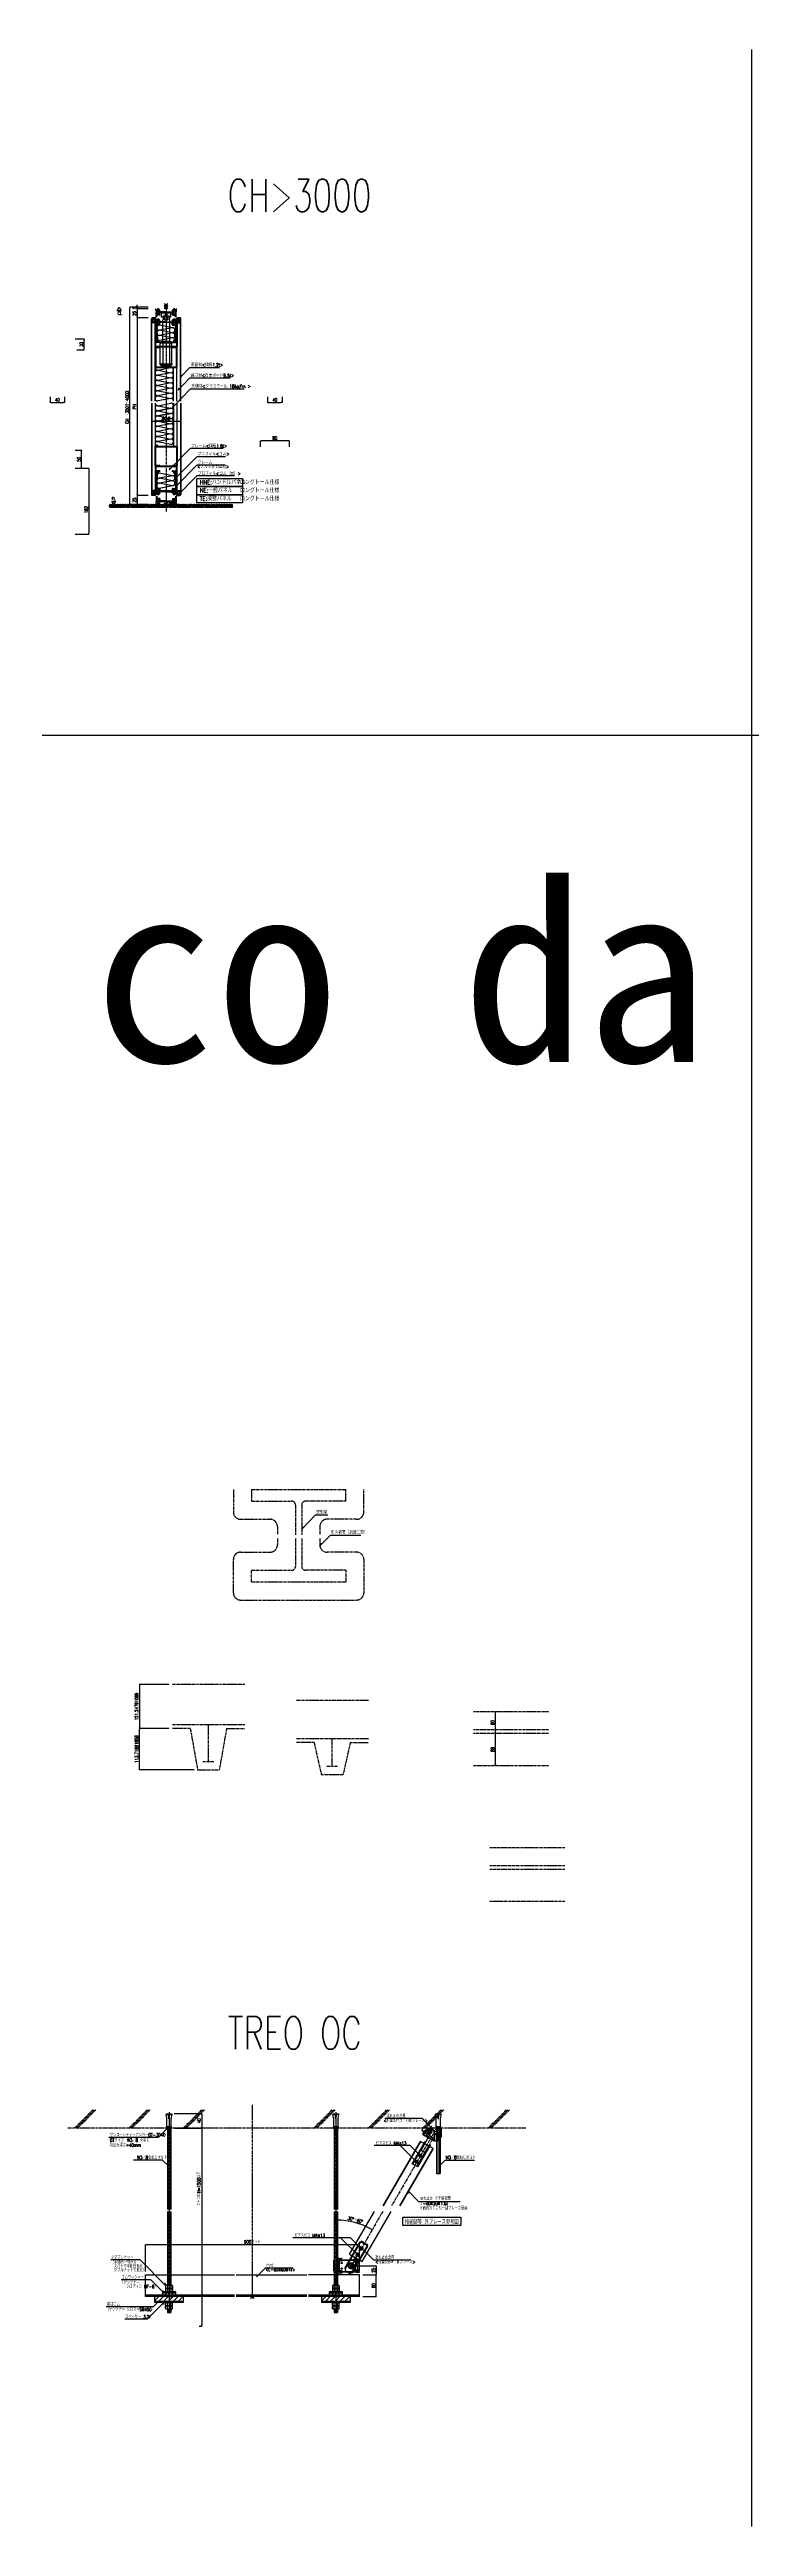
# Model space of a CAD drawing. Extents: x -275225 to 47266, y -41063 to 95295.
# Drawn here: x -214153 to -212217, y -22090 to -15252 of the extents above; entities that cross this region are included whole.
import ezdxf
from ezdxf.enums import TextEntityAlignment as Align

# ---------------------------------------------------------------- set-up
doc = ezdxf.new("R2010")
doc.units = 0
doc.header["$LTSCALE"] = 0.2
doc.header["$PDMODE"] = 99
doc.header["$PDSIZE"] = 5
for name, pattern in [('CENTER', [50.8, 31.75, -6.35, 6.35, -6.35]), ('HIDDEN', [9.525, 6.35, -3.175]), ('HIDDEN2', [4.7625, 3.175, -1.5875]), ('PHANTOM', [63.5, 31.75, -6.35, 6.35, -6.35, 6.35, -6.35])]:
    doc.linetypes.add(name, pattern=pattern)
for name, color, linetype, lineweight in [('01外形', 2, 'Continuous', 25), ('1外形', 2, 'Continuous', 25), ('2ﾎﾞﾙﾄ太線', 4, 'Continuous', 25), ('3APﾎﾞﾙﾄ', 150, 'Continuous', 25), ('8DASHED', 6, 'HIDDEN2', 9)]:
    doc.layers.add(name, color=color, linetype=linetype, lineweight=lineweight)
for name, color, linetype in [('_P18_製品', 4, 'Continuous'), ('_P18_製品寸法', 9, 'Continuous'), ('_別途', 6, 'PHANTOM'), ('_吊下地', 40, 'Continuous'), ('_図面枠', 7, 'Continuous'), ('_基準', 1, 'CENTER'), ('_文字', 3, 'Continuous'), ('_製品', 4, 'Continuous'), ('_製品寸法', 9, 'Continuous'), ('OKAMURA', 4, 'Continuous'), ('POINT', 1, 'Continuous')]:
    doc.layers.add(name, color=color, linetype=linetype)
doc.layers.add('_ポイント', color=1, linetype='Continuous', plot=False)
doc.styles.add('OKAMURA', font='SIMPLEX.shx', dxfattribs={"width": 0.7, "bigfont": 'BIGFONT.shx'})
doc.styles.add('OKAMURA-G', font='MS Gothic.ttf')
doc.dimstyles.new('OKAMURA-003', dxfattribs={"dimscale": 3, "dimtxt": 3, "dimasz": 1, "dimexe": 0, "dimexo": 3, "dimgap": 1, "dimtad": 1, "dimdec": 3, "dimdsep": 46, "dimtxsty": 'OKAMURA', "dimblk1": 'DOT', "dimblk2": 'DOT', "dimsah": 1, "dimcen": 0, "dimclrd": 9, "dimclre": 9, "dimclrt": 3, "dimadec": 0, "dimazin": 0, "dimtfac": 1, "dimtdec": 3, "dimtix": 1, "dimtmove": 2, "dimatfit": 3, "dimldrblk": 'NONE', "dimfxl": 0, "dimtolj": 1, "dimarcsym": 0})
doc.dimstyles.new('OKAMURA-050', dxfattribs={"dimscale": 50, "dimtxt": 3, "dimasz": 1, "dimexe": 0, "dimexo": 3, "dimgap": 1, "dimtad": 1, "dimdec": 8, "dimdsep": 46, "dimtxsty": 'OKAMURA', "dimblk1": 'DOT', "dimblk2": 'DOT', "dimsah": 1, "dimcen": 0, "dimclrt": 3, "dimadec": 0, "dimazin": 0, "dimtfac": 1, "dimtdec": 8, "dimtix": 1, "dimtmove": 2, "dimatfit": 3, "dimfxl": 1, "dimtolj": 1, "dimarcsym": 0})

# ---------------------------------------------------------------- blocks, each defined once
blk = doc.blocks.new('_DOT')
at = {"color": 0, "linetype": 'ByBlock'}
blk.add_line((-0.5, 0), (-1, 0), dxfattribs=at)
at = {"color": 0, "linetype": 'ByBlock', "const_width": 0.5}
blk.add_lwpolyline([(-0.25, 0, 1), (0.25, 0, 1)], format="xyb", close=True, dxfattribs=at)
blk = doc.blocks.new('*D2296')
at = {"layer": '_製品寸法', "color": 9, "lineweight": -2, "transparency": 16777216}
for p, q in [((-49.7, 545), (-100, 545)), ((-100, 3), (-100, 542)), ((-251, 150), (-233.1, 150)), ((-233.1, 103), (-233.1, 147)), ((-251, 100), (-233.1, 100)), ((-49.7, 0), (-100, 0))]:
    blk.add_line(p, q, dxfattribs=at)
at = {"layer": 'Defpoints', "color": 0, "transparency": 16777216}
for p in [(-100, 545), (-40.7, 545), (-260, 150), (-233.1, 150), (-260, 100), (-40.7, 0)]:
    blk.add_point(p, dxfattribs=at)
at = {"layer": '_製品寸法', "color": 9, "lineweight": -2, "transparency": 16777216, "xscale": 3, "yscale": 3, "zscale": 3}
for p, rotation in [((-100, 545), 90), ((-233.1, 150), 90), ((-233.1, 100), 270), ((-100, 0), 270)]:
    blk.add_blockref('_DOT', p, dxfattribs=dict(at, rotation=rotation))
at = {"layer": '_製品寸法', "color": 3, "transparency": 16777216, "char_height": 9, "attachment_point": 5, "rotation": 90, "style": 'OKAMURA'}
for s, insert in [('\\A1;CH （3001～4000）', (-107.5, 272.5)), ('\\A1;50', (-240.6, 125))]:
    blk.add_mtext(s, dxfattribs=dict(at, insert=insert))
blk = doc.blocks.new('_None')
blk = doc.blocks.new('*D2297')
at = {"layer": '_製品寸法', "color": 9, "lineweight": -2, "transparency": 16777216}
for p, q in [((-49.7, 515), (-80, 515)), ((-80, 512), (-80, 28)), ((-320, 297.5), (-320, 281.5)), ((-317, 281.5), (-283, 281.5)), ((-280, 297.5), (-280, 281.5)), ((-49.7, 25), (-80, 25))]:
    blk.add_line(p, q, dxfattribs=at)
at = {"layer": 'Defpoints', "color": 0, "transparency": 16777216}
for p in [(-40.7, 515), (-320, 306.5), (-280, 306.5), (-280, 281.5), (-80, 25), (-40.7, 25)]:
    blk.add_point(p, dxfattribs=at)
at = {"layer": '_製品寸法', "color": 9, "lineweight": -2, "transparency": 16777216, "xscale": 3, "yscale": 3, "zscale": 3}
for p, rotation in [((-80, 515), 90), ((-320, 281.5), 180), ((-80, 25), 270)]:
    blk.add_blockref('_DOT', p, dxfattribs=dict(at, rotation=rotation))
blk.add_blockref('_DOT', (-280, 281.5), dxfattribs=at)
at = {"layer": '_製品寸法', "color": 3, "transparency": 16777216, "insert": (-300, 289), "char_height": 9, "attachment_point": 5, "style": 'OKAMURA'}
blk.add_mtext('\\A1;40', dxfattribs=at)
at = {"layer": '_製品寸法', "color": 3, "transparency": 16777216, "insert": (-87.5, 270), "char_height": 9, "attachment_point": 5, "rotation": 90, "style": 'OKAMURA'}
blk.add_mtext('\\A1;PH', dxfattribs=at)
blk = doc.blocks.new('*D2298')
at = {"layer": '_製品寸法', "color": 9, "lineweight": -2, "transparency": 16777216}
for p, q in [((-40.7, 265.3), (-40.7, 229.8)), ((-37.7, 229.8), (37.7, 229.8)), ((40.7, 265.3), (40.7, 229.8)), ((260, 159), (260, 175.9)), ((337, 175.9), (263, 175.9)), ((340, 159), (340, 175.9))]:
    blk.add_line(p, q, dxfattribs=at)
at = {"layer": 'Defpoints', "color": 0, "transparency": 16777216}
for p in [(-40.7, 274.3), (40.7, 274.3), (40.7, 229.8), (260, 175.9), (260, 150), (340, 150)]:
    blk.add_point(p, dxfattribs=at)
at = {"layer": '_製品寸法', "color": 9, "lineweight": -2, "transparency": 16777216, "xscale": 3, "yscale": 3, "zscale": 3, "rotation": 180}
for p in [(-40.7, 229.8), (260, 175.9)]:
    blk.add_blockref('_DOT', p, dxfattribs=at)
at = {"layer": '_製品寸法', "color": 9, "lineweight": -2, "transparency": 16777216, "xscale": 3, "yscale": 3, "zscale": 3}
for p in [(40.7, 229.8), (340, 175.9)]:
    blk.add_blockref('_DOT', p, dxfattribs=at)
at = {"layer": '_製品寸法', "color": 3, "transparency": 16777216, "char_height": 9, "attachment_point": 5, "style": 'OKAMURA'}
for s, insert in [('\\A1;80.6', (0, 237.3)), ('\\A1;80', (300, 183.4))]:
    blk.add_mtext(s, dxfattribs=dict(at, insert=insert))
blk = doc.blocks.new('*D2299')
at = {"layer": '_製品寸法', "color": 9, "lineweight": -2, "transparency": 16777216}
for p, q in [((-49.7, 540), (-80, 540)), ((-80, 537), (-80, 518)), ((-49.7, 515), (-80, 515)), ((-251, 457), (-226.4, 457)), ((-246, 427), (-226.4, 427)), ((-226.4, 430), (-226.4, 454))]:
    blk.add_line(p, q, dxfattribs=at)
at = {"layer": 'Defpoints', "color": 0, "transparency": 16777216}
for p in [(-80, 515), (-40.7, 540), (-40.7, 515), (-260, 457), (-255, 427), (-226.4, 457)]:
    blk.add_point(p, dxfattribs=at)
at = {"layer": '_製品寸法', "color": 9, "lineweight": -2, "transparency": 16777216, "xscale": 3, "yscale": 3, "zscale": 3}
for p, rotation in [((-80, 540), 90), ((-80, 515), 270), ((-226.4, 457), 90), ((-226.4, 427), 270)]:
    blk.add_blockref('_DOT', p, dxfattribs=dict(at, rotation=rotation))
at = {"layer": '_製品寸法', "color": 3, "transparency": 16777216, "char_height": 9, "attachment_point": 5, "rotation": 90, "style": 'OKAMURA'}
for s, insert in [('\\A1;25', (-87.5, 527.5)), ('\\A1;30', (-233.9, 442))]:
    blk.add_mtext(s, dxfattribs=dict(at, insert=insert))
blk = doc.blocks.new('*D2300')
at = {"layer": '_製品寸法', "color": 9, "lineweight": -2, "transparency": 16777216}
for p, q in [((280, 297.5), (280, 281.5)), ((283, 281.5), (317, 281.5)), ((320, 297.5), (320, 281.5)), ((-49.7, 25), (-80, 25)), ((-80, 22), (-80, 3)), ((-49.7, 0), (-80, 0))]:
    blk.add_line(p, q, dxfattribs=at)
at = {"layer": 'Defpoints', "color": 0, "transparency": 16777216}
for p in [(280, 306.5), (320, 306.5), (320, 281.5), (-80, 0), (-40.7, 25), (-40.7, 0)]:
    blk.add_point(p, dxfattribs=at)
at = {"layer": '_製品寸法', "color": 9, "lineweight": -2, "transparency": 16777216, "xscale": 3, "yscale": 3, "zscale": 3}
for p, rotation in [((280, 281.5), 180), ((-80, 25), 90), ((-80, 0), 270)]:
    blk.add_blockref('_DOT', p, dxfattribs=dict(at, rotation=rotation))
blk.add_blockref('_DOT', (320, 281.5), dxfattribs=at)
at = {"layer": '_製品寸法', "color": 3, "transparency": 16777216, "insert": (300, 289), "char_height": 9, "attachment_point": 5, "style": 'OKAMURA'}
blk.add_mtext('\\A1;40', dxfattribs=at)
at = {"layer": '_製品寸法', "color": 3, "transparency": 16777216, "insert": (-87.5, 12.5), "char_height": 9, "attachment_point": 5, "rotation": 90, "style": 'OKAMURA'}
blk.add_mtext('\\A1;25', dxfattribs=at)
blk = doc.blocks.new('P18LTNEパネル')
at = {"color": 6, "linetype": 'ByBlock'}
for p, q in [((17.4, 492.5), (-18.6, 499.5)), ((17.4, 492.5), (-18.6, 485.5)), ((17.4, 478.5), (-18.6, 485.5)), ((17.4, 478.5), (-18.6, 471.5)), ((17.4, 464.5), (-18.6, 471.5)), ((17.4, 464.5), (-18.6, 457.5)), ((17.2, 84.1), (-18.8, 91.1)), ((17.2, 84.1), (-18.8, 77.1)), ((17.2, 70.1), (-18.8, 77.1)), ((17.2, 70.1), (-18.8, 63.1)), ((17.2, 56.1), (-18.8, 63.1)), ((17.2, 56.1), (-18.8, 49.1))]:
    blk.add_line(p, q, dxfattribs=at)
for centre, start, end in [((-18.6, 492.5), 90, 270), ((-18.6, 478.5), 90, 270), ((17.4, 485.5), 270, 90), ((-18.6, 464.5), 90, 270), ((17.4, 471.5), 270, 90), ((-18.8, 84.1), 90, 270), ((-18.8, 70.1), 90, 270), ((17.2, 77.1), 270, 90), ((17.2, 63.1), 270, 90), ((-18.8, 56.1), 90, 270)]:
    blk.add_arc(centre, 7, start, end, dxfattribs=at)
at = {"layer": '_P18_製品'}
for p, q in [((-40.7, 289.4), (-40.7, 516.6)), ((-31.8, 517.9), (-39.5, 517.9)), ((-39.5, 289.4), (-39.5, 516.6)), ((-31.8, 516.6), (-39.5, 516.6)), ((-29.9, 505.7), (-39.5, 505.7)), ((-30.3, 519.5), (-39.3, 519.5)), ((-39.3, 519.5), (-39.3, 517.9)), ((-30.3, 517.9), (-39.3, 517.9)), ((-31.2, 519.5), (-38.2, 519.5)), ((-31.8, 507.8), (-31.8, 516.6)), ((-30.6, 507.8), (-31.8, 507.8)), ((-30.6, 507.8), (-30.6, 516.6)), ((-30.3, 440.3), (-30.3, 517.9)), ((-29.9, 289.4), (-29.9, 505.7)), ((-27.2, 512), (-29.1, 515.8)), ((-28.7, 440.3), (-28.7, 517.9)), ((-26.4, 513.4), (-28.2, 516.3)), ((-27.2, 512), (-27.2, 508.9)), ((-27.2, 508.9), (-23.4, 508.9)), ((-27.2, 508.6), (-27.2, 468.3)), ((-24, 508.9), (-26.9, 508.9)), ((-25.4, 515.2), (-26.4, 513.4)), ((-25.7, 468.9), (-25.7, 497.8)), ((-25.2, 503.6), (-25.2, 506.6)), ((-25.2, 502.1), (-25.2, 506.6)), ((-25.2, 503.6), (-25.2, 506.6)), ((-25.2, 506.6), (-23.4, 506.6)), ((-19.1, 503.6), (-25.2, 503.6)), ((-23.6, 514.2), (-24.9, 512)), ((-24.9, 512), (-19.4, 512)), ((-24.9, 506.9), (-24, 506.9)), ((-19.4, 501.8), (-24.9, 501.8)), ((-23.7, 507.2), (-23.7, 508.6)), ((-17.4, 499.9), (-23.7, 499.8)), ((-23.4, 506.6), (-23.4, 508.9)), ((-20.9, 506.6), (-20.9, 508.9)), ((-15.1, 508.9), (-20.9, 508.9)), ((-19.1, 506.6), (-20.9, 506.6)), ((-20.7, 514.2), (-19.4, 512)), ((-20.7, 508.6), (-20.7, 507.2)), ((-19.4, 506.9), (-20.4, 506.9)), ((-19.1, 506.6), (-19.1, 503.6)), ((-19.1, 506.6), (-19.1, 502.1)), ((-19.1, 506.6), (-19.1, 503.6)), ((-19, 515.2), (-17.9, 513.4)), ((-17.1, 512), (-19, 515.2)), ((-17.1, 512), (-17.1, 508.9)), ((-17.1, 500.2), (-17.1, 506.6)), ((-15.1, 506.9), (-16.8, 506.9)), ((-0.3, 508.9), (-15.1, 508.9)), ((-15.1, 506.9), (-15.1, 508.9)), ((15.1, 506.9), (-15.1, 506.9)), ((12.7, 532.5), (-12.7, 532.5)), ((-12.7, 521.7), (-12.7, 532.5)), ((-8.1, 521.7), (-12.7, 521.7)), ((-9.1, 450.8), (-9.1, 514.4)), ((-8.1, 514.4), (-9.1, 514.4)), ((-8.1, 525.8), (-8.1, 514.4)), ((-8.1, 525.8), (8.1, 525.8)), ((-4.1, 525.8), (-4.1, 514.4)), ((-4.1, 514.4), (0, 514.4)), ((0, 508.6), (-0.3, 508.9)), ((0, 514.4), (4.1, 514.4)), ((0, 508.6), (0.3, 508.9)), ((0.3, 508.9), (15.1, 508.9)), ((4.1, 525.8), (4.1, 514.4)), ((8.1, 525.8), (8.1, 514.4)), ((12.7, 521.7), (8.1, 521.7)), ((9.1, 514.4), (8.1, 514.4)), ((9.1, 514.4), (9.1, 450.8)), ((12.7, 521.7), (12.7, 532.5)), ((15.1, 506.9), (15.1, 508.9)), ((15.1, 506.9), (15.1, 508.9)), ((15.1, 508.9), (20.9, 508.9)), ((15.1, 506.9), (16.8, 506.9)), ((17.1, 512), (19, 515.2)), ((17.1, 512), (17.1, 508.9)), ((17.1, 508.9), (18.9, 508.9)), ((17.1, 500.2), (17.1, 506.6)), ((17.4, 499.9), (23.7, 499.8)), ((19, 515.2), (17.9, 513.4)), ((19.1, 506.6), (19.1, 503.6)), ((19.1, 506.6), (19.1, 502.1)), ((19.1, 506.6), (19.1, 503.6)), ((19.1, 506.6), (20.9, 506.6)), ((19.1, 503.6), (25.2, 503.6)), ((20.7, 514.2), (19.4, 512)), ((24.9, 512), (19.4, 512)), ((19.4, 506.9), (20.3, 506.9)), ((19.4, 501.8), (24.9, 501.8)), ((20.7, 508.6), (20.7, 507.2)), ((20.9, 506.6), (20.9, 508.9)), ((23.4, 506.6), (23.4, 508.9)), ((27.2, 508.9), (23.4, 508.9)), ((25.2, 506.6), (23.4, 506.6)), ((23.6, 514.2), (24.9, 512)), ((23.7, 507.2), (23.7, 508.6)), ((24, 508.9), (26.9, 508.9)), ((24.9, 506.9), (24, 506.9)), ((25.2, 503.6), (25.2, 506.6)), ((25.2, 502.1), (25.2, 506.6)), ((25.2, 503.6), (25.2, 506.6)), ((25.4, 515.2), (26.4, 513.4)), ((25.7, 469.2), (25.7, 497.8)), ((26.4, 513.4), (28.2, 516.3)), ((27.2, 512), (29.1, 515.8)), ((27.2, 512), (27.2, 508.9)), ((27.2, 508.6), (27.2, 468.6)), ((28.7, 517.9), (28.7, 440.3)), ((29.9, 289.4), (29.9, 505.7)), ((29.9, 505.7), (39.5, 505.7)), ((39.3, 519.5), (30.3, 519.5)), ((39.3, 517.9), (30.3, 517.9)), ((30.3, 517.9), (30.3, 440.3)), ((30.6, 507.8), (30.6, 516.6)), ((30.6, 507.8), (31.8, 507.8)), ((31.2, 519.5), (38.2, 519.5)), ((31.8, 517.9), (39.5, 517.9)), ((31.8, 507.8), (31.8, 516.6)), ((31.8, 516.6), (39.5, 516.6)), ((39.3, 519.5), (39.3, 517.9)), ((39.5, 289.4), (39.5, 516.6)), ((40.7, 289.4), (40.7, 516.6)), ((-25.5, 456.4), (-29, 464.2)), ((28.7, 440.3), (-28.7, 440.3)), ((28.7, 438.7), (-28.7, 438.7)), ((-28, 464.7), (-23.7, 457.3)), ((-27.2, 456.7), (-27.2, 451.7)), ((-26, 466.6), (-26.9, 467.6)), ((-17.4, 451.4), (-26.9, 451.4)), ((-25.7, 465.9), (-25.7, 461.3)), ((-25.7, 453.9), (-25.7, 456.7)), ((-23.6, 457.3), (-25.6, 460.8)), ((-25.4, 468.2), (-24.5, 467.3)), ((-22.7, 452.9), (-24.7, 452.9)), ((-24.2, 466.6), (-24.2, 461.7)), ((-22.6, 458.5), (-24.1, 461.2)), ((-21.7, 453.9), (-21.7, 455)), ((-20.1, 455), (-20.1, 453.2)), ((-17.4, 452.9), (-19.8, 452.9)), ((-17.2, 437.1), (-17.2, 438.7)), ((-17.1, 451.7), (-17.1, 452.6)), ((-16.1, 450.8), (16.1, 450.8)), ((-16.1, 392.7), (-16.1, 450.8)), ((-16.1, 440.3), (-16.1, 438.7)), ((15.2, 453.9), (-15.2, 453.9)), ((-15.2, 453.9), (-15.2, 450.8)), ((-12.1, 455.9), (12.1, 455.9)), ((-12.1, 454.9), (-12.1, 455.9)), ((-12.1, 454.9), (12.1, 454.9)), ((12.1, 454.9), (12.1, 455.9)), ((15.2, 450.8), (15.2, 453.9)), ((16.1, 392.7), (16.1, 450.8)), ((16.1, 440.3), (16.1, 438.7)), ((17.1, 451.7), (17.1, 452.6)), ((17.2, 437.1), (17.2, 438.7)), ((17.4, 452.9), (19.8, 452.9)), ((17.4, 451.4), (26.9, 451.4)), ((20.1, 455), (20.1, 453.2)), ((21.7, 453.9), (21.7, 455)), ((22.6, 458.5), (24.1, 461.2)), ((22.7, 452.9), (24.7, 452.9)), ((23.6, 457.3), (25.6, 460.8)), ((28, 464.7), (23.7, 457.3)), ((24.2, 466.8), (24.2, 461.7)), ((25.4, 468.5), (24.5, 467.5)), ((25.5, 456.4), (29, 464.2)), ((25.7, 466.2), (25.7, 461.3)), ((25.7, 453.9), (25.7, 456.7)), ((26, 466.9), (26.9, 467.8)), ((27.2, 456.7), (27.2, 451.7)), ((-16.2, 389.7), (-16.2, 392.7)), ((-16.2, 389.7), (0, 389.7)), ((-16.1, 392.7), (16.2, 392.7)), ((-12.7, 387.1), (-12.7, 389.7)), ((-12.7, 387.1), (0, 387.1)), ((-9.1, 392.7), (-9.1, 395)), ((0, 389.7), (16.2, 389.7)), ((0, 387.1), (12.7, 387.1)), ((9.1, 395), (9.1, 392.7)), ((12.7, 389.7), (12.7, 387.1)), ((16.2, 392.7), (16.2, 389.7)), ((20.3, 289.4), (20.3, 382.6)), ((-40.7, 284.1), (-40.7, 32.3)), ((-39.5, 284.1), (-39.5, 32.3)), ((-29.9, 284.1), (-29.9, 43.2)), ((20.3, 284.1), (20.3, 166.4)), ((29.9, 284.1), (29.9, 43.2)), ((39.5, 284.1), (39.5, 32.3)), ((40.7, 284.1), (40.7, 32.3)), ((-30.3, 108.6), (-30.3, 31.1)), ((-25.5, 92.5), (-29, 84.7)), ((28.7, 110.2), (-28.7, 110.2)), ((28.7, 108.6), (-28.7, 108.6)), ((-28.7, 108.6), (-28.7, 31.1)), ((-28, 84.2), (-23.7, 91.6)), ((-27.2, 92.2), (-27.2, 97.2)), ((-27.2, 40.3), (-27.2, 80.6)), ((-17.4, 97.5), (-26.9, 97.5)), ((-26, 82.3), (-26.9, 81.4)), ((-25.7, 95), (-25.7, 92.2)), ((-25.7, 83), (-25.7, 87.7)), ((-25.7, 80), (-25.7, 51.1)), ((-23.6, 91.6), (-25.6, 88.2)), ((-25.4, 80.7), (-24.5, 81.7)), ((-22.7, 96), (-24.7, 96)), ((-24.2, 82.4), (-24.2, 87.3)), ((-22.6, 90.4), (-24.1, 87.8)), ((-21.7, 95), (-21.7, 94)), ((-20.1, 94), (-20.1, 95.7)), ((-17.4, 96), (-19.8, 96)), ((-17.2, 111.8), (-17.2, 110.2)), ((-17.1, 97.2), (-17.1, 96.3)), ((-16.1, 108.6), (-16.1, 110.2)), ((16.1, 108.6), (16.1, 110.2)), ((17.1, 97.2), (17.1, 96.3)), ((17.2, 111.8), (17.2, 110.2)), ((17.4, 97.5), (26.9, 97.5)), ((17.4, 96), (19.8, 96)), ((20.1, 94), (20.1, 95.7)), ((21.7, 95), (21.7, 94)), ((22.6, 90.4), (24.1, 87.8)), ((22.7, 96), (24.7, 96)), ((23.6, 91.6), (25.6, 88.2)), ((28, 84.2), (23.7, 91.6)), ((24.2, 82.1), (24.2, 87.3)), ((25.4, 80.5), (24.5, 81.4)), ((25.5, 92.5), (29, 84.7)), ((25.7, 95), (25.7, 92.2)), ((25.7, 82.7), (25.7, 87.7)), ((25.7, 79.7), (25.7, 51.1)), ((26, 82), (26.9, 81.1)), ((27.2, 92.2), (27.2, 97.2)), ((27.2, 40.3), (27.2, 80.4)), ((28.7, 31.1), (28.7, 108.6)), ((30.3, 31.1), (30.3, 108.6)), ((-29.9, 43.2), (-39.5, 43.2)), ((-31.8, 32.3), (-39.5, 32.3)), ((-31.8, 31.1), (-39.5, 31.1)), ((-30.3, 31.1), (-39.3, 31.1)), ((-39.3, 29.5), (-39.3, 31.1)), ((-30.3, 29.5), (-39.3, 29.5)), ((-31.2, 29.5), (-38.2, 29.5)), ((-31.8, 41.2), (-31.8, 32.3)), ((-30.6, 41.2), (-31.8, 41.2)), ((-30.6, 41.2), (-30.6, 32.3)), ((-27.2, 37), (-29.1, 33.1)), ((-26.4, 35.5), (-28.2, 32.7)), ((-27.2, 40), (-23.4, 40)), ((-27.2, 37), (-27.2, 40)), ((-24, 40), (-26.9, 40)), ((-25.4, 33.7), (-26.4, 35.5)), ((-25.2, 46.8), (-25.2, 42.3)), ((-19.1, 45.4), (-25.2, 45.4)), ((-25.2, 45.4), (-25.2, 42.3)), ((-25.2, 45.4), (-25.2, 42.3)), ((-25.2, 42.3), (-23.4, 42.3)), ((-19.4, 47.1), (-24.9, 47.1)), ((-24.9, 42), (-24, 42)), ((-24.9, 37), (-19.4, 37)), ((-23.6, 34.8), (-24.9, 37)), ((-17.4, 49.1), (-23.7, 49.1)), ((-23.7, 41.7), (-23.7, 40.3)), ((-23.4, 42.3), (-23.4, 40)), ((-20.9, 42.3), (-20.9, 40)), ((-19.1, 42.3), (-20.9, 42.3)), ((-15.1, 40), (-20.9, 40)), ((-20.7, 40.3), (-20.7, 41.7)), ((-20.7, 34.8), (-19.4, 37)), ((-19.4, 42), (-20.4, 42)), ((-19.1, 42.3), (-19.1, 46.8)), ((-19.1, 42.3), (-19.1, 45.4)), ((-19.1, 42.3), (-19.1, 45.4)), ((-17.1, 36.9), (-19, 33.7)), ((-19, 33.7), (-17.9, 35.5)), ((-17.1, 48.8), (-17.1, 42.3)), ((-17.1, 36.9), (-17.1, 40)), ((-15.1, 42), (-16.8, 42)), ((15.1, 42), (-15.1, 42)), ((-15.1, 42), (-15.1, 40)), ((-0.3, 40), (-15.1, 40)), ((0, 40.3), (-0.3, 40)), ((0, 40.3), (0.3, 40)), ((0.3, 40), (15.1, 40)), ((15.1, 42), (15.1, 40)), ((15.1, 42), (15.1, 40)), ((15.1, 42), (16.8, 42)), ((15.1, 40), (20.9, 40)), ((17.1, 48.8), (17.1, 42.3)), ((17.1, 40), (18.9, 40)), ((17.1, 36.9), (17.1, 40)), ((17.1, 36.9), (19, 33.7)), ((17.4, 49.1), (23.7, 49.1)), ((19, 33.7), (17.9, 35.5)), ((19.1, 42.3), (19.1, 46.8)), ((19.1, 42.3), (19.1, 45.4)), ((19.1, 42.3), (19.1, 45.4)), ((19.1, 45.4), (25.2, 45.4)), ((19.1, 42.3), (20.9, 42.3)), ((19.4, 47.1), (24.9, 47.1)), ((19.4, 42), (20.3, 42)), ((24.9, 37), (19.4, 37)), ((20.7, 34.8), (19.4, 37)), ((20.7, 40.3), (20.7, 41.7)), ((20.9, 42.3), (20.9, 40)), ((23.4, 42.3), (23.4, 40)), ((25.2, 42.3), (23.4, 42.3)), ((27.2, 40), (23.4, 40)), ((23.6, 34.8), (24.9, 37)), ((23.7, 41.7), (23.7, 40.3)), ((24.9, 42), (24, 42)), ((24, 40), (26.9, 40)), ((25.2, 46.8), (25.2, 42.3)), ((25.2, 45.4), (25.2, 42.3)), ((25.2, 45.4), (25.2, 42.3)), ((25.4, 33.7), (26.4, 35.5)), ((26.4, 35.5), (28.2, 32.7)), ((27.2, 37), (27.2, 40)), ((27.2, 37), (29.1, 33.1)), ((29.9, 43.2), (39.5, 43.2)), ((39.3, 31.1), (30.3, 31.1)), ((39.3, 29.5), (30.3, 29.5)), ((30.6, 41.2), (30.6, 32.3)), ((30.6, 41.2), (31.8, 41.2)), ((31.2, 29.5), (38.2, 29.5)), ((31.8, 41.2), (31.8, 32.3)), ((31.8, 32.3), (39.5, 32.3)), ((31.8, 31.1), (39.5, 31.1)), ((39.3, 29.5), (39.3, 31.1))]:
    blk.add_line(p, q, dxfattribs=at)
at = {"layer": '_P18_製品', "color": 6}
for p, q in [((-38.2, 519.2), (-38.2, 519.5)), ((-31.2, 519.2), (-38.2, 519.2)), ((-38.2, 519.2), (-36.5, 517.4)), ((-36.5, 510.6), (-36.5, 517.4)), ((-36.5, 517.4), (-32.9, 517.4)), ((-34.7, 506.3), (-36.5, 510.6)), ((-32.9, 510.6), (-34.7, 506.3)), ((-32.9, 517.4), (-31.2, 519.2)), ((-32.9, 517.4), (-32.9, 510.6)), ((-31.2, 519.5), (-31.2, 519.2)), ((31.2, 519.5), (31.2, 519.2)), ((31.2, 519.2), (38.2, 519.2)), ((32.9, 517.4), (31.2, 519.2)), ((32.9, 517.4), (32.9, 510.6)), ((36.5, 517.4), (32.9, 517.4)), ((32.9, 510.6), (34.7, 506.3)), ((34.7, 506.3), (36.5, 510.6)), ((38.2, 519.2), (36.5, 517.4)), ((36.5, 510.6), (36.5, 517.4)), ((38.2, 519.2), (38.2, 519.5)), ((-23.3, 375.5), (13.2, 382.6)), ((-23.3, 375.5), (13.2, 368.4)), ((13.2, 368.4), (-23.3, 361.3)), ((-23.3, 361.3), (13.2, 354.2)), ((13.2, 354.2), (-23.3, 347.1)), ((-23.3, 347.1), (13.2, 340)), ((13.2, 340), (-23.3, 332.9)), ((-23.3, 332.9), (13.2, 325.8)), ((13.2, 325.8), (-23.3, 318.7)), ((-23.3, 318.7), (13.2, 311.6)), ((13.2, 311.6), (-23.3, 304.6)), ((-23.3, 304.6), (13.2, 297.5)), ((13.2, 297.5), (-23.3, 290.4)), ((-23.3, 277.4), (13.2, 284.5)), ((-23.3, 277.4), (13.2, 270.3)), ((13.2, 270.3), (-23.3, 263.2)), ((-23.3, 263.2), (13.2, 270.3)), ((-23.3, 263.2), (13.2, 256.1)), ((13.2, 256.1), (-23.3, 249)), ((-23.3, 249), (13.2, 256.1)), ((-23.3, 249), (13.2, 241.9)), ((13.2, 241.9), (-23.3, 234.8)), ((-23.3, 234.8), (13.2, 227.7)), ((13.2, 227.7), (-23.3, 220.6)), ((-23.3, 220.6), (13.2, 213.5)), ((13.2, 213.5), (-23.3, 206.4)), ((-23.3, 206.4), (13.2, 199.3)), ((13.2, 199.3), (-23.3, 192.3)), ((-23.3, 192.3), (13.2, 185.2)), ((13.2, 185.2), (-23.3, 178.1)), ((-23.3, 178.1), (13.2, 171)), ((-38.2, 29.7), (-36.5, 31.5)), ((-31.2, 29.7), (-38.2, 29.7)), ((-38.2, 29.7), (-38.2, 29.5)), ((-34.7, 42.6), (-36.5, 38.3)), ((-36.5, 38.3), (-36.5, 31.5)), ((-36.5, 31.5), (-32.9, 31.5)), ((-32.9, 38.3), (-34.7, 42.6)), ((-32.9, 31.5), (-32.9, 38.3)), ((-32.9, 31.5), (-31.2, 29.7)), ((-31.2, 29.5), (-31.2, 29.7)), ((32.9, 31.5), (31.2, 29.7)), ((31.2, 29.7), (38.2, 29.7)), ((31.2, 29.5), (31.2, 29.7)), ((32.9, 38.3), (34.7, 42.6)), ((32.9, 31.5), (32.9, 38.3)), ((36.5, 31.5), (32.9, 31.5)), ((34.7, 42.6), (36.5, 38.3)), ((36.5, 38.3), (36.5, 31.5)), ((38.2, 29.7), (36.5, 31.5)), ((38.2, 29.7), (38.2, 29.5))]:
    blk.add_line(p, q, dxfattribs=at)
at = {"layer": '_P18_製品', "color": 6, "linetype": 'HIDDEN'}
for p, q in [((-27.4, 539.6), (-29.2, 543.4)), ((-26.6, 541), (-28.3, 543.9)), ((-27.4, 539.6), (-27.4, 536.5)), ((-27.4, 522.1), (-27.4, 536.5)), ((-27.4, 536.5), (-23.6, 536.5)), ((-24.1, 536.5), (-27.1, 536.5)), ((-25.5, 542.8), (-26.6, 541)), ((-25.9, 522.1), (-25.9, 526.9)), ((-25.4, 531.2), (-25.4, 534.2)), ((-25.4, 529.7), (-25.4, 534.2)), ((-25.4, 531.2), (-25.4, 534.2)), ((-25.4, 534.2), (-23.6, 534.2)), ((-19.3, 531.2), (-25.4, 531.2)), ((-23.8, 541.8), (-25, 539.6)), ((-25, 539.6), (-19.6, 539.6)), ((-25, 534.5), (-24.1, 534.5)), ((-19.6, 529.4), (-25, 529.4)), ((-23.8, 534.8), (-23.8, 536.2)), ((-17.5, 527.5), (-23.8, 527.5)), ((-23.6, 534.2), (-23.6, 536.5)), ((-21, 534.2), (-21, 536.5)), ((-19.3, 534.2), (-21, 534.2)), ((-20.9, 541.8), (-19.6, 539.6)), ((-20.8, 536.2), (-20.8, 534.8)), ((-15.2, 536.5), (-20.5, 536.5)), ((-19.6, 534.5), (-20.5, 534.5)), ((-19.3, 534.2), (-19.3, 531.2)), ((-19.3, 534.2), (-19.3, 529.7)), ((-19.3, 534.2), (-19.3, 531.2)), ((-19.1, 542.8), (-18.1, 541)), ((-17.2, 539.6), (-19.1, 542.8)), ((-17.2, 536.5), (-19.1, 536.5)), ((-17.2, 539.6), (-17.2, 536.5)), ((-17.2, 527.8), (-17.2, 534.2)), ((-15.2, 534.5), (-16.9, 534.5)), ((-0.3, 536.5), (-15.2, 536.5)), ((-15.2, 534.5), (-15.2, 536.5)), ((15.2, 534.5), (-15.2, 534.5)), ((0, 536.2), (-0.3, 536.6)), ((0, 536.2), (-0.3, 536.5)), ((0, 536.2), (0.3, 536.6)), ((0, 536.2), (0.3, 536.5)), ((0.3, 536.5), (15.2, 536.5)), ((15.2, 536.5), (20.5, 536.5)), ((15.2, 534.5), (15.2, 536.5)), ((15.2, 534.5), (15.2, 536.5)), ((15.2, 534.5), (16.9, 534.5)), ((17.2, 539.6), (19.1, 542.8)), ((17.2, 539.6), (17.2, 536.5)), ((17.2, 536.5), (19.1, 536.5)), ((17.2, 527.8), (17.2, 534.2)), ((17.5, 527.5), (23.8, 527.5)), ((19.1, 542.8), (18.1, 541)), ((19.3, 534.2), (19.3, 531.2)), ((19.3, 534.2), (19.3, 529.7)), ((19.3, 534.2), (19.3, 531.2)), ((19.3, 534.2), (21, 534.2)), ((19.3, 531.2), (25.4, 531.2)), ((20.9, 541.8), (19.6, 539.6)), ((25, 539.6), (19.6, 539.6)), ((19.6, 534.5), (20.5, 534.5)), ((19.6, 529.4), (25, 529.4)), ((20.8, 536.2), (20.8, 534.8)), ((21, 534.2), (21, 536.5)), ((27.4, 536.5), (23.6, 536.5)), ((23.6, 534.2), (23.6, 536.5)), ((25.4, 534.2), (23.6, 534.2)), ((23.8, 541.8), (25, 539.6)), ((23.8, 534.8), (23.8, 536.2)), ((24.1, 536.5), (27.1, 536.5)), ((25, 534.5), (24.1, 534.5)), ((25.4, 531.2), (25.4, 534.2)), ((25.4, 529.7), (25.4, 534.2)), ((25.4, 531.2), (25.4, 534.2)), ((25.5, 542.8), (26.6, 541)), ((25.9, 522.1), (25.9, 526.8)), ((26.6, 541), (28.3, 543.9)), ((27.4, 539.6), (29.2, 543.4)), ((27.4, 539.6), (27.4, 536.5)), ((27.4, 522.1), (27.4, 536.5)), ((-27.4, 9.3), (-29.2, 5.5)), ((-26.6, 7.9), (-28.3, 5)), ((-27.4, 28), (-27.4, 12.3)), ((-27.4, 9.3), (-27.4, 12.3)), ((-27.4, 12.3), (-23.6, 12.3)), ((-24.1, 12.3), (-27.1, 12.3)), ((-25.5, 6.1), (-26.6, 7.9)), ((-25.9, 26.8), (-25.9, 22.1)), ((-25.8, 28), (-25.8, 23.2)), ((-25.4, 19.1), (-25.4, 14.7)), ((-19.3, 17.7), (-25.4, 17.7)), ((-25.4, 17.7), (-25.4, 14.7)), ((-25.4, 17.7), (-25.4, 14.7)), ((-25.4, 14.7), (-23.6, 14.7)), ((-19.6, 19.4), (-25, 19.4)), ((-25, 14.4), (-24.1, 14.4)), ((-25, 9.3), (-19.6, 9.3)), ((-23.8, 7.1), (-25, 9.3)), ((-17.5, 21.5), (-23.8, 21.5)), ((-17.5, 21.4), (-23.8, 21.4)), ((-23.8, 14.1), (-23.8, 12.6)), ((-23.6, 14.7), (-23.6, 12.3)), ((-19.3, 14.7), (-21, 14.7)), ((-21, 14.7), (-21, 12.3)), ((-21, 12.3), (-17.2, 12.3)), ((-20.9, 7.1), (-19.6, 9.3)), ((-20.8, 12.6), (-20.8, 14.1)), ((-19.6, 14.4), (-20.5, 14.4)), ((-0.3, 12.3), (-20.5, 12.3)), ((-19.3, 14.7), (-19.3, 19.1)), ((-19.3, 14.7), (-19.3, 17.7)), ((-19.3, 14.7), (-19.3, 17.7)), ((-17.2, 9.3), (-19.1, 6.1)), ((-19.1, 6.1), (-18.1, 7.9)), ((-17.2, 21.1), (-17.2, 14.7)), ((-17.2, 9.3), (-17.2, 12.3)), ((0, 14.4), (-16.9, 14.4)), ((0, 14.4), (16.9, 14.4)), ((0.3, 12.3), (20.5, 12.3)), ((17.2, 21.1), (17.2, 14.7)), ((17.2, 9.3), (17.2, 12.3)), ((21, 12.3), (17.2, 12.3)), ((17.2, 9.3), (19.1, 6.1)), ((17.5, 21.5), (23.8, 21.5)), ((17.5, 21.4), (23.8, 21.4)), ((19.1, 6.1), (18.1, 7.9)), ((19.3, 14.7), (19.3, 19.1)), ((19.3, 14.7), (19.3, 17.7)), ((19.3, 14.7), (19.3, 17.7)), ((19.3, 17.7), (25.4, 17.7)), ((19.3, 14.7), (21, 14.7)), ((19.6, 19.4), (25, 19.4)), ((19.6, 14.4), (20.5, 14.4)), ((25, 9.3), (19.6, 9.3)), ((20.9, 7.1), (19.6, 9.3)), ((20.8, 12.6), (20.8, 14.1)), ((21, 14.7), (21, 12.3)), ((25.4, 14.7), (23.6, 14.7)), ((23.6, 14.7), (23.6, 12.3)), ((27.4, 12.3), (23.6, 12.3)), ((23.8, 14.1), (23.8, 12.6)), ((23.8, 7.1), (25, 9.3)), ((25, 14.4), (24.1, 14.4)), ((24.1, 12.3), (27.1, 12.3)), ((25.4, 19.1), (25.4, 14.7)), ((25.4, 17.7), (25.4, 14.7)), ((25.4, 17.7), (25.4, 14.7)), ((25.5, 6.1), (26.6, 7.9)), ((25.9, 28), (25.9, 23.5)), ((25.9, 26.8), (25.9, 22.1)), ((26.6, 7.9), (28.3, 5)), ((27.4, 28), (27.4, 12.3)), ((27.4, 9.3), (27.4, 12.3)), ((27.4, 9.3), (29.2, 5.5))]:
    blk.add_line(p, q, dxfattribs=at)
at = {"layer": '_P18_製品', "linetype": 'HIDDEN'}
for p, q in [((-9.1, 450.8), (-9.1, 395)), ((9.1, 450.8), (9.1, 395))]:
    blk.add_line(p, q, dxfattribs=at)
at = {"layer": '_P18_製品'}
for points in [[(-17.2, 438.7), (-28.7, 438.7, 0.414214), (-30.3, 437.1), (-30.3, 384.8, 0.414214), (-28.7, 383.2), (28.7, 383.2, 0.414214), (30.3, 384.8), (30.3, 437.1, 0.414214), (28.7, 438.7), (17.2, 438.7)], [(-17.2, 110.2), (-28.7, 110.2, -0.414214), (-30.3, 111.8), (-30.3, 164.1, -0.414214), (-28.7, 165.7), (28.7, 165.7, -0.414214), (30.3, 164.1), (30.3, 111.8, -0.414214), (28.7, 110.2), (17.2, 110.2)]]:
    blk.add_lwpolyline(points, format="xyb", dxfattribs=at)
for points in [[(-17.2, 437.1), (-28.7, 437.1), (-28.7, 384.8), (28.7, 384.8), (28.7, 437.1), (17.2, 437.1)], [(-17.2, 111.8), (-28.7, 111.8), (-28.7, 164.1), (28.7, 164.1), (28.7, 111.8), (17.2, 111.8)]]:
    blk.add_lwpolyline(points, dxfattribs=at)
for radius in [2.53, 2.03]:
    blk.add_circle((0, 528.4), radius, dxfattribs=at)
for centre, radius, start, end in [((-39.5, 516.6), 1.21, 90, 180), ((-31.8, 516.6), 1.21, 0, 90), ((-30.3, 517.9), 1.61, 0, 90), ((-28.6, 516), 0.507, 30.75208, 207.05695), ((-26.9, 508.6), 0.304, 90.03298, 180.0348), ((-23.7, 497.8), 2.03, 90.03246, 180.03307), ((-22.2, 513.3), 3.71, 30.02959, 150.0309), ((-24.9, 506.6), 0.304, 90.03336, 180.0348), ((-24.9, 502.1), 0.304, 180.0348, 270.03299), ((-24, 508.6), 0.304, 0.0348, 90.03226), ((-24, 507.2), 0.304, 270.03336, 0.03479), ((-22.2, 513.3), 1.68, 30.02483, 150.02831), ((-20.4, 508.6), 0.304, 90.03299, 180.0348), ((-20.4, 507.2), 0.304, 180.0464, 270.03226), ((-19.4, 506.6), 0.304, 0.0348, 90.0319), ((-19.4, 502.1), 0.304, 270.03299, 0.03479), ((-17.4, 500.2), 0.304, 270.03262, 0.03479), ((-16.8, 506.6), 0.304, 90.03299, 179.80281), ((16.8, 506.6), 0.304, 0.19719, 89.96701), ((17.4, 500.2), 0.304, 179.9652, 269.96738), ((22.2, 513.3), 3.71, 29.96911, 149.97043), ((19.4, 506.6), 0.304, 89.96774, 179.9652), ((19.4, 502.1), 0.304, 179.9652, 269.96701), ((20.3, 507.2), 0.304, 269.96774, 359.95361), ((20.3, 508.6), 0.304, 359.96521, 89.96701), ((22.2, 513.3), 1.68, 29.97173, 149.97518), ((24, 508.6), 0.304, 89.96774, 179.9652), ((24, 507.2), 0.304, 179.9652, 269.96738), ((23.7, 497.8), 2.03, 359.96695, 89.96744), ((24.9, 506.6), 0.304, 359.96521, 89.96664), ((24.9, 502.1), 0.304, 269.96738, 359.96521), ((26.9, 508.6), 0.304, 359.96521, 89.96701), ((28.6, 516), 0.507, 332.95013, 149.24791), ((30.3, 517.9), 1.61, 90, 180), ((31.8, 516.6), 1.21, 90, 180), ((39.5, 516.6), 1.21, 0, 90), ((-28.7, 440.3), 1.61, 180, 270), ((-28.5, 464.5), 0.608, 27.0329, 207.03299), ((-26.2, 468.3), 1.01, 180.0348, 225.03567), ((-26.5, 456.7), 0.761, 0.03248, 180.03248), ((-26.9, 451.7), 0.304, 180.02319, 270.03409), ((-26.7, 465.9), 1.01, 0.0348, 45.03237), ((-24.7, 468.9), 1.01, 180.0348, 225.03314), ((-24.7, 461.3), 1.01, 180.0348, 210.03397), ((-23.7, 455.1), 2.03, 153.66168, 80.4032), ((-24.7, 453.9), 1.01, 180.03133, 270.03207), ((-26, 456.2), 0.507, 333.66498, 25.229), ((-25.2, 466.6), 1.01, 0.03132, 45.03222), ((-23.2, 461.7), 1.01, 180.03133, 210.03095), ((-23.3, 457.6), 0.507, 208.84624, 260.40286), ((-22.7, 457.8), 1.01, 210.03101, 251.6277), ((-23.7, 455), 2.03, 0.03306, 71.62721), ((-22.7, 453.9), 1.01, 270.03296, 0.03479), ((-21.7, 459), 1.01, 210.03078, 243.73657), ((-23.7, 455), 3.55, 0.03281, 63.73731), ((-19.8, 453.2), 0.304, 180.02319, 270.03299), ((-17.4, 452.6), 0.304, 0.0348, 90.03227), ((-17.4, 451.7), 0.304, 270.03262, 0.03479), ((17.4, 452.6), 0.304, 89.96701, 179.9652), ((17.4, 451.7), 0.304, 179.9652, 269.96701), ((19.8, 453.2), 0.304, 269.96738, 359.96521), ((23.7, 455), 3.55, 116.26272, 179.96719), ((23.7, 455.1), 2.03, 99.59689, 26.33832), ((23.7, 455), 2.03, 108.37305, 179.96693), ((22.7, 453.9), 1.01, 179.96867, 269.96759), ((21.7, 459), 1.01, 296.26352, 329.96921), ((22.7, 457.8), 1.01, 288.3721, 329.96899), ((23.3, 457.6), 0.507, 279.59735, 331.15366), ((23.2, 461.7), 1.01, 329.96905, 359.96869), ((25.2, 466.8), 1.01, 134.96779, 179.96867), ((24.7, 453.9), 1.01, 269.96759, 359.96869), ((24.7, 469.2), 1.01, 314.96692, 359.96521), ((26, 456.2), 0.507, 154.771, 206.33501), ((24.7, 461.3), 1.01, 329.96603, 359.96521), ((26.7, 466.2), 1.01, 134.96762, 179.9652), ((26.5, 456.7), 0.761, 359.96753, 179.96751), ((26.2, 468.6), 1.01, 314.96442, 359.96521), ((26.9, 451.7), 0.304, 269.96628, 359.97681), ((28.5, 464.5), 0.608, 332.9671, 152.9671), ((28.7, 440.3), 1.61, 270, 0), ((-28.7, 108.6), 1.61, 90, 180), ((-28.5, 84.5), 0.608, 152.96701, 332.9671), ((-26.9, 97.2), 0.304, 89.96591, 179.97681), ((-26.5, 92.2), 0.761, 179.96752, 359.96752), ((-26.2, 80.6), 1.01, 134.96433, 179.9652), ((-26.7, 83), 1.01, 314.96763, 359.9652), ((-24.7, 95), 1.01, 89.96793, 179.96867), ((-23.7, 93.9), 2.03, 279.5968, 206.33832), ((-24.7, 87.7), 1.01, 149.96603, 179.9652), ((-24.7, 80), 1.01, 134.96686, 179.9652), ((-26, 92.7), 0.507, 334.771, 26.33502), ((-25.2, 82.4), 1.01, 314.96778, 359.96868), ((-23.2, 87.3), 1.01, 149.96905, 179.96867), ((-23.3, 91.4), 0.507, 99.59714, 151.15376), ((-22.7, 91.1), 1.01, 108.3723, 149.96899), ((-23.7, 94), 2.03, 288.37279, 359.96694), ((-22.7, 95), 1.01, 359.96521, 89.96704), ((-21.7, 89.9), 1.01, 116.26343, 149.96922), ((-23.7, 94), 3.55, 296.26269, 359.96719), ((-19.8, 95.7), 0.304, 89.96701, 179.97681), ((-17.4, 97.2), 0.304, 359.96521, 89.96738), ((-17.4, 96.3), 0.304, 269.96773, 359.9652), ((17.4, 97.2), 0.304, 90.03299, 180.0348), ((17.4, 96.3), 0.304, 180.0348, 270.03299), ((19.8, 95.7), 0.304, 0.03479, 90.03262), ((23.7, 94), 3.55, 180.03281, 243.73728), ((22.7, 95), 1.01, 90.03241, 180.03133), ((23.7, 93.9), 2.03, 333.66168, 260.40311), ((23.7, 94), 2.03, 180.03307, 251.62695), ((21.7, 89.9), 1.01, 30.03079, 63.73648), ((22.7, 91.1), 1.01, 30.03101, 71.6279), ((23.3, 91.4), 0.507, 28.84634, 80.40265), ((23.2, 87.3), 1.01, 0.03131, 30.03095), ((25.2, 82.1), 1.01, 180.03133, 225.03221), ((24.7, 95), 1.01, 0.03131, 90.03241), ((24.7, 79.7), 1.01, 0.03479, 45.03308), ((26, 92.7), 0.507, 153.66499, 205.229), ((24.7, 87.7), 1.01, 0.03479, 30.03397), ((26.5, 92.2), 0.761, 180.03249, 0.03247), ((26.7, 82.7), 1.01, 180.0348, 225.03238), ((26.9, 97.2), 0.304, 0.02319, 90.03372), ((26.2, 80.4), 1.01, 0.03479, 45.03558), ((28.5, 84.5), 0.608, 207.0329, 27.0329), ((28.7, 108.6), 1.61, 0, 90), ((-39.5, 32.3), 1.21, 180, 270), ((-31.8, 32.3), 1.21, 270, 0), ((-30.3, 31.1), 1.61, 270, 0), ((-28.6, 32.9), 0.507, 152.94305, 329.24792), ((-26.9, 40.3), 0.304, 179.9652, 269.96702), ((-23.7, 51.1), 2.03, 179.96693, 269.96754), ((-22.2, 35.6), 3.71, 209.9691, 329.97041), ((-24.9, 46.8), 0.304, 89.96701, 179.9652), ((-24.9, 42.3), 0.304, 179.9652, 269.96664), ((-24, 41.7), 0.304, 359.96521, 89.96664), ((-24, 40.3), 0.304, 269.96774, 359.9652), ((-22.2, 35.6), 1.68, 209.97169, 329.97517), ((-20.4, 41.7), 0.304, 89.96774, 179.9536), ((-20.4, 40.3), 0.304, 179.9652, 269.96701), ((-19.4, 46.8), 0.304, 359.96521, 89.96701), ((-19.4, 42.3), 0.304, 269.9681, 359.9652), ((-17.4, 48.8), 0.304, 359.96521, 89.96738), ((-16.8, 42.3), 0.304, 180.19719, 269.96701), ((16.8, 42.3), 0.304, 270.03299, 359.80281), ((17.4, 48.8), 0.304, 90.03262, 180.0348), ((22.2, 35.6), 3.71, 210.02957, 330.03089), ((19.4, 46.8), 0.304, 90.03299, 180.0348), ((19.4, 42.3), 0.304, 180.0348, 270.03226), ((20.3, 41.7), 0.304, 0.04639, 90.03226), ((20.3, 40.3), 0.304, 270.03299, 0.03479), ((22.2, 35.6), 1.68, 210.02482, 330.02827), ((23.7, 51.1), 2.03, 270.03256, 0.03305), ((24, 41.7), 0.304, 90.03262, 180.0348), ((24, 40.3), 0.304, 180.0348, 270.03226), ((24.9, 46.8), 0.304, 0.03479, 90.03262), ((24.9, 42.3), 0.304, 270.03336, 0.03479), ((26.9, 40.3), 0.304, 270.03299, 0.03479), ((28.6, 32.9), 0.507, 210.75209, 27.04987), ((30.3, 31.1), 1.61, 180, 270), ((31.8, 32.3), 1.21, 180, 270), ((39.5, 32.3), 1.21, 270, 0)]:
    blk.add_arc(centre, radius, start, end, dxfattribs=at)
at = {"layer": '_P18_製品', "color": 6, "linetype": 'HIDDEN'}
for centre, radius, start, end in [((-28.8, 543.6), 0.507, 30.7461, 207.06315), ((-27.1, 536.2), 0.304, 90.03298, 180.0348), ((-24.7, 526.5), 1.24, 48.35532, 165.48264), ((-22.3, 540.9), 3.71, 30.02959, 150.03173), ((-25, 534.2), 0.304, 90.03335, 180.0348), ((-25, 529.7), 0.304, 180.02319, 270.03299), ((-24.1, 536.2), 0.304, 0.0232, 90.03226), ((-24.1, 534.8), 0.304, 270.03336, 0.03479), ((-22.3, 540.9), 1.68, 30.02301, 150.03012), ((-20.5, 536.2), 0.304, 90.03299, 180.0348), ((-20.5, 534.8), 0.304, 180.0348, 270.03226), ((-19.6, 534.2), 0.304, 0.0348, 90.03191), ((-19.6, 529.7), 0.304, 270.03299, 0.02319), ((-17.5, 527.8), 0.304, 270.03262, 0.03479), ((-16.9, 534.2), 0.304, 90.03299, 179.79121), ((16.9, 534.2), 0.304, 0.20879, 89.96701), ((17.5, 527.8), 0.304, 179.9652, 269.96738), ((22.3, 540.9), 3.71, 29.96829, 149.97043), ((19.6, 534.2), 0.304, 89.96773, 179.9652), ((19.6, 529.7), 0.304, 179.97681, 269.96701), ((20.5, 536.2), 0.304, 359.96521, 89.96701), ((20.5, 534.8), 0.304, 269.96774, 359.96521), ((22.3, 540.9), 1.68, 29.96992, 149.97699), ((24.1, 536.2), 0.304, 89.96773, 179.97681), ((24.1, 534.8), 0.304, 179.9652, 269.96738), ((24.7, 526.5), 1.24, 14.51738, 131.64463), ((25, 534.2), 0.304, 359.96521, 89.96664), ((25, 529.7), 0.304, 269.96738, 359.97681), ((27.1, 536.2), 0.304, 359.96521, 89.96701), ((28.8, 543.6), 0.507, 332.94394, 149.25389), ((-28.8, 5.3), 0.507, 152.94069, 329.2536), ((-27.1, 12.7), 0.304, 179.96738, 269.96738), ((-23.8, 23.5), 2.03, 179.96818, 269.96747), ((-22.3, 7.9), 3.71, 209.96932, 329.97055), ((-25, 19.1), 0.304, 89.96701, 179.96738), ((-25, 14.7), 0.304, 179.95921, 269.96738), ((-24.1, 14.1), 0.304, 359.96756, 89.96738), ((-24.1, 12.6), 0.304, 269.96774, 359.96738), ((-22.3, 7.9), 1.68, 209.97098, 329.97488), ((-20.5, 14.1), 0.304, 89.96773, 179.9594), ((-20.5, 12.6), 0.304, 179.96738, 269.96774), ((-19.6, 19.1), 0.304, 359.96738, 89.96738), ((-19.6, 14.7), 0.304, 269.96811, 359.96756), ((-17.5, 21.1), 0.304, 359.96738, 89.96738), ((-16.9, 14.7), 0.304, 180.20372, 269.96774), ((16.9, 14.7), 0.304, 270.03226, 359.7963), ((17.5, 21.1), 0.304, 90.03263, 180.03262), ((22.3, 7.9), 3.71, 210.02948, 330.0307), ((19.6, 19.1), 0.304, 90.03262, 180.03262), ((19.6, 14.7), 0.304, 180.03244, 270.03262), ((20.5, 14.1), 0.304, 0.04078, 90.03262), ((20.5, 12.6), 0.304, 270.03226, 0.03262), ((22.3, 7.9), 1.68, 210.02516, 330.02899), ((23.8, 23.5), 2.03, 270.03262, 0.0318), ((24.1, 14.1), 0.304, 90.03227, 180.03244), ((24.1, 12.6), 0.304, 180.03262, 270.03226), ((25, 19.1), 0.304, 0.03262, 90.03262), ((25, 14.7), 0.304, 270.03262, 0.04077), ((27.1, 12.7), 0.304, 270.03262, 0.03262), ((28.8, 5.3), 0.507, 210.74641, 27.0593)]:
    blk.add_arc(centre, radius, start, end, dxfattribs=at)
at = {"layer": '_P18_製品', "color": 6}
for centre, radius, start, end in [((-23.3, 382.6), 7.09, 180, 270), ((-23.3, 368.4), 7.09, 90, 270), ((-23.3, 354.2), 7.09, 90, 270), ((-23.3, 340), 7.09, 90, 270), ((13.2, 375.5), 7.09, 270, 90), ((13.2, 361.3), 7.09, 270, 90), ((13.2, 347.1), 7.09, 270, 90), ((-23.3, 325.8), 7.09, 90, 270), ((-23.3, 311.6), 7.09, 90, 270), ((-23.3, 297.5), 7.09, 90, 270), ((-23.3, 284.5), 7.09, 183.07455, 270), ((-23.3, 270.3), 7.09, 90, 270), ((13.2, 332.9), 7.09, 270, 90), ((13.2, 318.7), 7.09, 270, 90), ((13.2, 304.6), 7.09, 270, 90), ((13.2, 290.4), 7.09, 352.8465, 90), ((13.2, 277.4), 7.09, 270, 90), ((-23.3, 256.1), 7.09, 90, 270), ((-23.3, 241.9), 7.09, 90, 270), ((-23.3, 227.7), 7.09, 90, 270), ((-23.3, 213.5), 7.09, 90, 270), ((-23.3, 199.3), 7.09, 90, 270), ((13.2, 263.2), 7.09, 270, 90), ((13.2, 249), 7.09, 270, 90), ((13.2, 234.8), 7.09, 270, 90), ((13.2, 220.6), 7.09, 270, 90), ((13.2, 206.4), 7.09, 270, 90), ((-23.3, 185.2), 7.09, 90, 270), ((-25.2, 173.2), 5.21, 68.83732, 291.16268), ((13.2, 192.3), 7.09, 270, 90), ((13.2, 178.1), 7.09, 270, 90)]:
    blk.add_arc(centre, radius, start, end, dxfattribs=at)
at = {"layer": '_ポイント'}
for p in [(0, 554.5), (0, 549.5), (0, 4.5)]:
    blk.add_point(p, dxfattribs=at)
at = {"layer": '_基準'}
blk.add_line((0, 549.5), (0, -14.3), dxfattribs=at)
blk = doc.blocks.new('A$C46CE3BFD')
at = {"layer": '_ポイント'}
blk.add_point((0, 0), dxfattribs=at)
at = {"layer": '_別途'}
for p, q in [((-170, 0), (170, 0)), ((-170, -5.25), (-170, -1.75)), ((-170, -7), (170, -7)), ((-166.5, -5.25), (-166.5, -1.75)), ((-163, -5.25), (-163, -1.75)), ((-163, -5.25), (-163, -1.75)), ((-159.5, -5.25), (-159.5, -1.75)), ((-156, -5.25), (-156, -1.75)), ((-152.5, -5.25), (-152.5, -1.75)), ((-149, -5.25), (-149, -1.75)), ((-145.5, -5.25), (-145.5, -1.75)), ((-142, -5.25), (-142, -1.75)), ((-138.5, -5.25), (-138.5, -1.75)), ((-135, -5.25), (-135, -1.75)), ((-131.5, -5.25), (-131.5, -1.75)), ((-128, -5.25), (-128, -1.75)), ((-124.5, -5.25), (-124.5, -1.75)), ((-121, -5.25), (-121, -1.75)), ((-117.5, -5.25), (-117.5, -1.75)), ((-114, -5.25), (-114, -1.75)), ((-110.5, -5.25), (-110.5, -1.75)), ((-107, -5.25), (-107, -1.75)), ((-103.5, -5.25), (-103.5, -1.75)), ((-100, -5.25), (-100, -1.75)), ((-96.5, -5.25), (-96.5, -1.75)), ((-93, -5.25), (-93, -1.75)), ((-89.5, -5.25), (-89.5, -1.75)), ((-86, -5.25), (-86, -1.75)), ((-82.5, -5.25), (-82.5, -1.75)), ((-79, -5.25), (-79, -1.75)), ((-75.5, -5.25), (-75.5, -1.75)), ((-72, -5.25), (-72, -1.75)), ((-68.5, -5.25), (-68.5, -1.75)), ((-65, -5.25), (-65, -1.75)), ((-61.5, -5.25), (-61.5, -1.75)), ((-58, -5.25), (-58, -1.75)), ((-54.5, -5.25), (-54.5, -1.75)), ((-51, -5.25), (-51, -1.75)), ((-47.5, -5.25), (-47.5, -1.75)), ((-44, -5.25), (-44, -1.75)), ((-40.5, -5.25), (-40.5, -1.75)), ((-37, -5.25), (-37, -1.75)), ((-33.5, -5.25), (-33.5, -1.75)), ((-30, -5.25), (-30, -1.75)), ((-26.5, -5.25), (-26.5, -1.75)), ((-23, -5.25), (-23, -1.75)), ((-19.5, -5.25), (-19.5, -1.75)), ((-16, -5.25), (-16, -1.75)), ((-12.5, -5.25), (-12.5, -1.75)), ((-9, -5.25), (-9, -1.75)), ((-5.5, -5.25), (-5.5, -1.75)), ((-2, -5.25), (-2, -1.75)), ((1.5, -5.25), (1.5, -1.75)), ((5, -5.25), (5, -1.75)), ((8.5, -5.25), (8.5, -1.75)), ((12, -5.25), (12, -1.75)), ((15.5, -5.25), (15.5, -1.75)), ((19, -5.25), (19, -1.75)), ((22.5, -5.25), (22.5, -1.75)), ((26, -5.25), (26, -1.75)), ((29.5, -5.25), (29.5, -1.75)), ((33, -5.25), (33, -1.75)), ((36.5, -5.25), (36.5, -1.75)), ((40, -5.25), (40, -1.75)), ((43.5, -5.25), (43.5, -1.75)), ((47, -5.25), (47, -1.75)), ((50.5, -5.25), (50.5, -1.75)), ((54, -5.25), (54, -1.75)), ((57.5, -5.25), (57.5, -1.75)), ((61, -5.25), (61, -1.75)), ((64.5, -5.25), (64.5, -1.75)), ((68, -5.25), (68, -1.75)), ((71.5, -5.25), (71.5, -1.75)), ((75, -5.25), (75, -1.75)), ((78.5, -5.25), (78.5, -1.75)), ((82, -5.25), (82, -1.75)), ((85.5, -5.25), (85.5, -1.75)), ((89, -5.25), (89, -1.75)), ((92.5, -5.25), (92.5, -1.75)), ((96, -5.25), (96, -1.75)), ((99.5, -5.25), (99.5, -1.75)), ((103, -5.25), (103, -1.75)), ((106.5, -5.25), (106.5, -1.75)), ((110, -5.25), (110, -1.75)), ((113.5, -5.25), (113.5, -1.75)), ((117, -5.25), (117, -1.75)), ((120.5, -5.25), (120.5, -1.75)), ((124, -5.25), (124, -1.75)), ((127.5, -5.25), (127.5, -1.75)), ((131, -5.25), (131, -1.75)), ((134.5, -5.25), (134.5, -1.75)), ((138, -5.25), (138, -1.75)), ((141.5, -5.25), (141.5, -1.75)), ((145, -5.25), (145, -1.75)), ((148.5, -5.25), (148.5, -1.75)), ((152, -5.25), (152, -1.75)), ((155.5, -5.25), (155.5, -1.75)), ((159, -5.25), (159, -1.75)), ((162.5, -5.25), (162.5, -1.75)), ((166, -5.25), (166, -1.75)), ((169.5, -5.25), (169.5, -1.75))]:
    blk.add_line(p, q, dxfattribs=at)
for centre, start, end in [((-168.25, -1.75), 0, 180), ((-161.25, -1.75), 0, 180), ((-154.25, -1.75), 0, 180), ((-147.25, -1.75), 0, 180), ((-140.25, -1.75), 0, 180), ((-133.25, -1.75), 0, 180), ((-126.25, -1.75), 0, 180), ((-119.25, -1.75), 0, 180), ((-112.25, -1.75), 0, 180), ((-105.25, -1.75), 0, 180), ((-98.25, -1.75), 0, 180), ((-91.25, -1.75), 0, 180), ((-84.25, -1.75), 0, 180), ((-77.25, -1.75), 0, 180), ((-70.25, -1.75), 0, 180), ((-63.25, -1.75), 0, 180), ((-56.25, -1.75), 0, 180), ((-49.25, -1.75), 0, 180), ((-42.25, -1.75), 0, 180), ((-35.25, -1.75), 0, 180), ((-28.25, -1.75), 0, 180), ((-21.25, -1.75), 0, 180), ((-14.25, -1.75), 0, 180), ((-7.25, -1.75), 0, 180), ((-0.25, -1.75), 0, 180), ((6.75, -1.75), 0, 180), ((13.75, -1.75), 0, 180), ((20.75, -1.75), 0, 180), ((27.75, -1.75), 0, 180), ((34.75, -1.75), 0, 180), ((41.75, -1.75), 0, 180), ((48.75, -1.75), 0, 180), ((55.75, -1.75), 0, 180), ((62.75, -1.75), 0, 180), ((69.75, -1.75), 0, 180), ((76.75, -1.75), 0, 180), ((83.75, -1.75), 0, 180), ((90.75, -1.75), 0, 180), ((97.75, -1.75), 0, 180), ((104.75, -1.75), 0, 180), ((111.75, -1.75), 0, 180), ((118.75, -1.75), 0, 180), ((125.75, -1.75), 0, 180), ((132.75, -1.75), 0, 180), ((139.75, -1.75), 0, 180), ((146.75, -1.75), 0, 180), ((153.75, -1.75), 0, 180), ((160.75, -1.75), 0, 180), ((167.75, -1.75), 0, 180), ((-164.75, -5.25), 180, 0), ((-157.75, -5.25), 180, 0), ((-150.75, -5.25), 180, 0), ((-143.75, -5.25), 180, 0), ((-136.75, -5.25), 180, 0), ((-129.75, -5.25), 180, 0), ((-122.75, -5.25), 180, 0), ((-115.75, -5.25), 180, 0), ((-108.75, -5.25), 180, 0), ((-101.75, -5.25), 180, 0), ((-94.75, -5.25), 180, 0), ((-87.75, -5.25), 180, 0), ((-80.75, -5.25), 180, 0), ((-73.75, -5.25), 180, 0), ((-66.75, -5.25), 180, 0), ((-59.75, -5.25), 180, 0), ((-52.75, -5.25), 180, 0), ((-45.75, -5.25), 180, 0), ((-38.75, -5.25), 180, 0), ((-31.75, -5.25), 180, 0), ((-24.75, -5.25), 180, 0), ((-17.75, -5.25), 180, 0), ((-10.75, -5.25), 180, 0), ((-3.75, -5.25), 180, 0), ((3.25, -5.25), 180, 0), ((10.25, -5.25), 180, 0), ((17.25, -5.25), 180, 0), ((24.25, -5.25), 180, 0), ((31.25, -5.25), 180, 0), ((38.25, -5.25), 180, 0), ((45.25, -5.25), 180, 0), ((52.25, -5.25), 180, 0), ((59.25, -5.25), 180, 0), ((66.25, -5.25), 180, 0), ((73.25, -5.25), 180, 0), ((80.25, -5.25), 180, 0), ((87.25, -5.25), 180, 0), ((94.25, -5.25), 180, 0), ((101.25, -5.25), 180, 0), ((108.25, -5.25), 180, 0), ((115.25, -5.25), 180, 0), ((122.25, -5.25), 180, 0), ((129.25, -5.25), 180, 0), ((136.25, -5.25), 180, 0), ((143.25, -5.25), 180, 0), ((150.25, -5.25), 180, 0), ((157.25, -5.25), 180, 0), ((164.25, -5.25), 180, 0), ((171.25, -5.25), 180, 224.415309)]:
    blk.add_arc(centre, 1.75, start, end, dxfattribs=at)
blk = doc.blocks.new('*D2301')
at = {"layer": '_製品寸法', "color": 9, "lineweight": -2, "transparency": 16777216}
for p, q in [((-80, 548), (-80, 551)), ((-64, 545), (-80, 545)), ((-80, 545), (-80, 540)), ((-49.7, 540), (-80, 540)), ((-80, 537), (-80, 534)), ((-251, 100), (-213.1, 100)), ((-213.1, 97), (-213.1, -79)), ((-251, -82), (-213.1, -82))]:
    blk.add_line(p, q, dxfattribs=at)
at = {"layer": 'Defpoints', "color": 0, "transparency": 16777216}
for p in [(-80, 540), (-55, 545), (-40.7, 540), (-260, 100), (-260, -82), (-213.1, -82)]:
    blk.add_point(p, dxfattribs=at)
at = {"layer": '_製品寸法', "color": 9, "lineweight": -2, "transparency": 16777216, "xscale": 3, "yscale": 3, "zscale": 3}
for p, rotation in [((-80, 545), 270), ((-80, 540), 90), ((-213.1, 100), 90), ((-213.1, -82), 270)]:
    blk.add_blockref('_DOT', p, dxfattribs=dict(at, rotation=rotation))
at = {"layer": '_製品寸法', "color": 3, "transparency": 16777216, "char_height": 9, "attachment_point": 5, "rotation": 90, "style": 'OKAMURA'}
for s, insert in [('\\A1;5', (-87.5, 542.5)), ('\\A1;182', (-220.6, -14.1))]:
    blk.add_mtext(s, dxfattribs=dict(at, insert=insert))
blk = doc.blocks.new('*U2073')
at = {"layer": '_別途'}
for p, q in [((-180, 0), (-180, -62)), ((-130, 0), (-130, -32)), ((-130, 0), (130, 0)), ((130, -32), (130, 0)), ((180, -62), (180, 0)), ((-130, -32), (-19.5, -32)), ((-8.5, -43), (-8.5, -125)), ((8.5, -43), (8.5, -125)), ((130, -32), (19.5, -32)), ((-160, -82), (-78.5, -82)), ((-58.5, -102), (-58.5, -125)), ((-58.5, -135), (-58.5, -153)), ((-8.5, -135), (-8.5, -212)), ((8.5, -135), (8.5, -212)), ((58.5, -102), (58.5, -125)), ((58.5, -135), (58.5, -153)), ((160, -82), (78.5, -82)), ((-180, -285), (-180, -193)), ((-160, -173), (-78.5, -173)), ((160, -173), (78.5, -173)), ((180, -193), (180, -285)), ((-130, -223), (-19.5, -223)), ((-130, -255), (-130, -223)), ((-130, -255), (130, -255)), ((130, -223), (19.5, -223)), ((130, -223), (130, -255)), ((-160, -305), (160, -305))]:
    blk.add_line(p, q, dxfattribs=at)
for centre, radius, start, end in [((-160, -62), 20, 180, 270), ((-19.5, -43), 11, 0, 90), ((19.5, -43), 11, 90, 180), ((160, -62), 20, 270, 0), ((-78.5, -102), 20, 0, 90), ((78.5, -102), 20, 90, 180), ((-160, -193), 20, 90, 180), ((-78.5, -153), 20, 270, 0), ((78.5, -153), 20, 180, 270), ((160, -193), 20, 0, 90), ((-19.5, -212), 11, 270, 0), ((19.5, -212), 11, 180, 270), ((-160, -285), 20, 180, 270), ((160, -285), 20, 270, 0)]:
    blk.add_arc(centre, radius, start, end, dxfattribs=at)
at = {"layer": '_文字', "color": 9}
for points in [[(11.7, -102.9), (8.5, -109.8), (46.8, -69.6), (80.4, -69.6)], [(61.7, -148.1), (58.5, -155), (87.7, -125.8), (171.3, -125.8)]]:
    blk.add_lwpolyline(points, dxfattribs=at)
at = {"layer": '_文字', "style": 'OKAMURA', "width": 0.8}
for s, p in [('建築梁', (48.3, -67.1)), ('耐火被覆（別途工事）', (89.2, -122.5))]:
    blk.add_text(s, height=9, dxfattribs=at).set_placement(p)
blk = doc.blocks.new('*U379')
at = {"layer": '_別途'}
for p, q in [((100, 203.9), (-100, 203.9)), ((100, 98), (-100, 98)), ((-50, 88), (-100, 88)), ((-50, 88), (-30, 0)), ((0, 23), (0, 98)), ((50, 88), (30, 0)), ((50, 88), (100, 88)), ((-30, 0), (30, 0)), ((-15, 23), (15, 23))]:
    blk.add_line(p, q, dxfattribs=at)
blk = doc.blocks.new('*D377')
at = {"color": 0, "lineweight": -2, "transparency": 16777216}
for p, q in [((-109, 235), (-190.6, 235)), ((-190.6, 232), (-190.6, 116.7)), ((-109, 113.7), (-190.6, 113.7))]:
    blk.add_line(p, q, dxfattribs=at)
at = {"layer": 'Defpoints', "color": 0, "transparency": 16777216}
for p in [(-100, 235), (-190.6, 113.7), (-100, 113.7)]:
    blk.add_point(p, dxfattribs=at)
at = {"color": 0, "lineweight": -2, "transparency": 16777216, "xscale": 3, "yscale": 3, "zscale": 3}
for p, rotation in [((-190.6, 235), 90), ((-190.6, 113.7), 270)]:
    blk.add_blockref('_DOT', p, dxfattribs=dict(at, rotation=rotation))
at = {"color": 3, "transparency": 16777216, "insert": (-198.1, 174.3), "char_height": 9, "attachment_point": 5, "rotation": 90, "style": 'OKAMURA'}
blk.add_mtext('\\A1;121.24791089', dxfattribs=at)
blk = doc.blocks.new('*D378')
at = {"color": 0, "lineweight": -2, "transparency": 16777216}
for p, q in [((-109, 113.7), (-190.6, 113.7)), ((-190.6, 3), (-190.6, 110.7)), ((-39, 0), (-190.6, 0))]:
    blk.add_line(p, q, dxfattribs=at)
at = {"layer": 'Defpoints', "color": 0, "transparency": 16777216}
for p in [(-190.6, 113.7), (-100, 113.7), (-30, 0)]:
    blk.add_point(p, dxfattribs=at)
at = {"color": 0, "lineweight": -2, "transparency": 16777216, "xscale": 3, "yscale": 3, "zscale": 3}
for p, rotation in [((-190.6, 113.7), 90), ((-190.6, 0), 270)]:
    blk.add_blockref('_DOT', p, dxfattribs=dict(at, rotation=rotation))
at = {"color": 3, "transparency": 16777216, "insert": (-198.1, 56.9), "char_height": 9, "attachment_point": 5, "rotation": 90, "style": 'OKAMURA'}
blk.add_mtext('\\A1;113.71691858', dxfattribs=at)
blk = doc.blocks.new('*D384')
at = {"layer": '_製品寸法', "color": 9, "lineweight": -2, "transparency": 16777216}
for p, q in [((73.6, 0), (59.8, 0)), ((59.8, -3), (59.8, -85)), ((63.6, -88), (59.8, -88))]:
    blk.add_line(p, q, dxfattribs=at)
at = {"layer": 'Defpoints', "color": 0, "transparency": 16777216}
for p in [(82.6, 0), (59.8, -88), (72.6, -88)]:
    blk.add_point(p, dxfattribs=at)
at = {"layer": '_製品寸法', "color": 9, "lineweight": -2, "transparency": 16777216, "xscale": 3, "yscale": 3, "zscale": 3}
for p, rotation in [((59.8, 0), 90), ((59.8, -88), 270)]:
    blk.add_blockref('_DOT', p, dxfattribs=dict(at, rotation=rotation))
at = {"layer": '_製品寸法', "color": 3, "transparency": 16777216, "insert": (52.3, -44), "char_height": 9, "attachment_point": 5, "rotation": 90, "style": 'OKAMURA'}
blk.add_mtext('\\A1;88', dxfattribs=at)
blk = doc.blocks.new('*D385')
at = {"layer": '_製品寸法', "color": 9, "lineweight": -2, "transparency": 16777216}
for p, q in [((73.6, 60), (59.8, 60)), ((59.8, 57), (59.8, 3)), ((73.6, 0), (59.8, 0))]:
    blk.add_line(p, q, dxfattribs=at)
at = {"layer": 'Defpoints', "color": 0, "transparency": 16777216}
for p in [(59.8, 0), (82.6, 60), (82.6, 0)]:
    blk.add_point(p, dxfattribs=at)
at = {"layer": '_製品寸法', "color": 9, "lineweight": -2, "transparency": 16777216, "xscale": 3, "yscale": 3, "zscale": 3}
for p, rotation in [((59.8, 60), 90), ((59.8, 0), 270)]:
    blk.add_blockref('_DOT', p, dxfattribs=dict(at, rotation=rotation))
at = {"layer": '_製品寸法', "color": 3, "transparency": 16777216, "insert": (52.3, 30), "char_height": 9, "attachment_point": 5, "rotation": 90, "style": 'OKAMURA'}
blk.add_mtext('\\A1;60', dxfattribs=at)
blk = doc.blocks.new('SS_SAN_DEKKI_NGANG_NO_DIM')
at = {"layer": '_別途'}
for p, q in [((207, 60), (0, 60)), ((207, 10), (0, 10)), ((207, 0), (0, 0)), ((0, -88), (207, -88))]:
    blk.add_line(p, q, dxfattribs=at)
blk = doc.blocks.new('*D2331')
at = {"layer": '_製品寸法', "color": 9, "lineweight": -2, "transparency": 16777216}
for p, q in [((304, 60), (341.5, 60)), ((304, 0), (341.5, 0)), ((341.5, 3), (341.5, 57))]:
    blk.add_line(p, q, dxfattribs=at)
at = {"layer": 'Defpoints', "color": 0, "transparency": 16777216}
for p in [(295, 60), (295, 0), (341.5, 60)]:
    blk.add_point(p, dxfattribs=at)
at = {"layer": '_製品寸法', "color": 9, "lineweight": -2, "transparency": 16777216, "xscale": 3, "yscale": 3, "zscale": 3}
for p, rotation in [((341.5, 60), 90), ((341.5, 0), 270)]:
    blk.add_blockref('_DOT', p, dxfattribs=dict(at, rotation=rotation))
at = {"layer": '_製品寸法', "color": 3, "transparency": 16777216, "insert": (334, 30), "char_height": 9, "attachment_point": 5, "rotation": 90, "style": 'OKAMURA'}
blk.add_mtext('\\A1;60', dxfattribs=at)
blk = doc.blocks.new('*D2332')
at = {"layer": '_製品寸法', "color": 9, "lineweight": -2, "ltscale": 2, "transparency": 16777216}
for p, q in [((-216, 505), (-140, 505)), ((-140, 502), (-140, 468)), ((-214, 465), (-140, 465))]:
    blk.add_line(p, q, dxfattribs=at)
at = {"layer": 'Defpoints', "color": 0, "ltscale": 2, "transparency": 16777216}
for p in [(-225, 505), (-223, 465), (-140, 465)]:
    blk.add_point(p, dxfattribs=at)
at = {"layer": '_製品寸法', "color": 9, "lineweight": -2, "ltscale": 2, "transparency": 16777216, "xscale": 3, "yscale": 3, "zscale": 3}
for p, rotation in [((-140, 505), 90), ((-140, 465), 270)]:
    blk.add_blockref('_DOT', p, dxfattribs=dict(at, rotation=rotation))
at = {"layer": '_製品寸法', "color": 3, "ltscale": 2, "transparency": 16777216, "insert": (-147.5, 485), "char_height": 9, "attachment_point": 5, "rotation": 90, "style": 'OKAMURA'}
blk.add_mtext('\\A1;40', dxfattribs=at)
blk = doc.blocks.new('*D2333')
at = {"layer": '_製品寸法', "color": 9, "lineweight": -2, "transparency": 16777216}
for p, q in [((-295, 69), (-295, 143.3)), ((-292, 143.3), (292, 143.3)), ((295, 69), (295, 143.3))]:
    blk.add_line(p, q, dxfattribs=at)
at = {"layer": 'Defpoints', "color": 0, "transparency": 16777216}
for p in [(295, 143.3), (-295, 60), (295, 60)]:
    blk.add_point(p, dxfattribs=at)
at = {"layer": '_製品寸法', "color": 9, "lineweight": -2, "transparency": 16777216, "xscale": 3, "yscale": 3, "zscale": 3, "rotation": 180}
blk.add_blockref('_DOT', (-295, 143.3), dxfattribs=at)
at = {"layer": '_製品寸法', "color": 9, "lineweight": -2, "transparency": 16777216, "xscale": 3, "yscale": 3, "zscale": 3}
blk.add_blockref('_DOT', (295, 143.3), dxfattribs=at)
at = {"layer": '_製品寸法', "color": 3, "transparency": 16777216, "insert": (0, 150.8), "char_height": 9, "attachment_point": 5, "style": 'OKAMURA'}
blk.add_mtext('\\A1;900カット', dxfattribs=at)
blk = doc.blocks.new('*D2334')
at = {"layer": '_製品寸法', "color": 9, "lineweight": -2, "transparency": 16777216}
for p, q in [((-131, 465), (-140, 465)), ((-140, 462), (-140, -79)), ((-147.5, -82), (-140, -82))]:
    blk.add_line(p, q, dxfattribs=at)
at = {"layer": 'Defpoints', "color": 0, "transparency": 16777216}
for p in [(-140, 465), (-140, -82), (-138.5, -82)]:
    blk.add_point(p, dxfattribs=at)
at = {"layer": '_製品寸法', "color": 9, "lineweight": -2, "transparency": 16777216, "xscale": 3, "yscale": 3, "zscale": 3}
for p, rotation in [((-140, 465), 90), ((-140, -82), 270)]:
    blk.add_blockref('_DOT', p, dxfattribs=dict(at, rotation=rotation))
at = {"layer": '_製品寸法', "color": 3, "transparency": 16777216, "insert": (-148, 297.8), "char_height": 9, "attachment_point": 5, "rotation": 90, "style": 'OKAMURA'}
blk.add_mtext('\\A1;フトコロH=1500以下', dxfattribs=at)
blk = doc.blocks.new('*D2329')
at = {"color": 9, "lineweight": -2, "transparency": 16777216}
for p, q in [((281.8, 85), (341.5, 85)), ((341.5, 82), (341.5, 63)), ((304, 60), (341.5, 60))]:
    blk.add_line(p, q, dxfattribs=at)
at = {"layer": 'Defpoints', "color": 0, "transparency": 16777216}
for p in [(272.8, 85), (295, 60), (341.5, 60)]:
    blk.add_point(p, dxfattribs=at)
at = {"color": 9, "lineweight": -2, "transparency": 16777216, "xscale": 3, "yscale": 3, "zscale": 3}
for p, rotation in [((341.5, 85), 90), ((341.5, 60), 270)]:
    blk.add_blockref('_DOT', p, dxfattribs=dict(at, rotation=rotation))
at = {"color": 3, "transparency": 16777216, "insert": (334, 72.5), "char_height": 9, "attachment_point": 5, "rotation": 90, "style": 'OKAMURA'}
blk.add_mtext('\\A1;25', dxfattribs=at)
blk = doc.blocks.new('P1X_BASE_SS_TREO_OC_01')
at = {"layer": '_別途'}
for p, q in [((1264.2, 0), (0, 0)), ((69.4, 50), (19.4, 0)), ((73.7, 50), (23.7, 0)), ((77.9, 50), (27.9, 0)), ((219.4, 50), (169.4, 0)), ((223.7, 50), (173.7, 0)), ((227.9, 50), (177.9, 0)), ((369.4, 50), (319.4, 0)), ((373.7, 50), (323.7, 0)), ((377.9, 50), (327.9, 0)), ((729.4, 50), (679.4, 0)), ((733.7, 50), (683.7, 0)), ((737.9, 50), (687.9, 0)), ((879.4, 50), (829.4, 0)), ((883.7, 50), (833.7, 0)), ((887.9, 50), (837.9, 0)), ((1029.4, 50), (979.4, 0)), ((1033.7, 50), (983.7, 0)), ((1037.9, 50), (987.9, 0)), ((1210.3, 50), (1160.3, 0)), ((1214.6, 50), (1164.6, 0)), ((1218.8, 50), (1168.8, 0))]:
    blk.add_line(p, q, dxfattribs=at)
blk = doc.blocks.new('*D2330')
at = {"color": 9, "lineweight": -2, "transparency": 16777216}
blk.add_arc((230, 10.8), 200.5, 60.85718, 89.14282, dxfattribs=at)
at = {"layer": 'Defpoints', "color": 0, "transparency": 16777216}
for p in [(230, 509), (359.5, 235), (298.6, 199.2), (272.8, 85), (230, -44.7)]:
    blk.add_point(p, dxfattribs=at)
at = {"color": 9, "lineweight": -2, "transparency": 16777216, "xscale": 3, "yscale": 3, "zscale": 3}
for p, rotation in [((230, 211.3), 179.5714109050062), ((330.3, 184.4), 330.428589094983)]:
    blk.add_blockref('_DOT', p, dxfattribs=dict(at, rotation=rotation))
at = {"color": 3, "transparency": 16777216, "insert": (283.8, 211.7), "char_height": 9, "attachment_point": 5, "rotation": 345, "style": 'OKAMURA'}
blk.add_mtext('\\A1;30°～60°', dxfattribs=at)
blk = doc.blocks.new('Fブレース1')
at = {"layer": '_基準'}
blk.add_line((0, 30), (0, 0), dxfattribs=at)
at = {"layer": '_製品', "color": 0, "linetype": 'ByBlock'}
for p, q in [((8.3, 30), (-6, 30)), ((-6, 0), (-6, 30)), ((8.3, 0), (-6, 0)), ((6.1, 0), (6.1, 30)), ((10.4, 1), (10.4, 29)), ((12, 31.6), (55, 31.6)), ((12, 30.6), (55, 30.6)), ((42.7, 31.6), (42.8, 31.6)), ((54, 25), (54, 5)), ((55, 30), (55, 31.6)), ((55, -1.6), (55, 0)), ((60, 25), (60, 5)), ((12, -0.6), (55, -0.6)), ((12, -1.6), (55, -1.6)), ((42.7, -1.6), (42.8, -1.6))]:
    blk.add_line(p, q, dxfattribs=at)
for centre in [(16, 22.5), (16, 7.5)]:
    blk.add_circle(centre, 1.5, dxfattribs=at)
at = {"layer": '_製品', "color": 6, "linetype": 'HIDDEN'}
for radius in [8.5, 6]:
    blk.add_circle((42.8, 15), radius, dxfattribs=at)
at = {"layer": '_製品', "color": 0, "linetype": 'ByBlock'}
for centre, start, end in [((8.3, 35), 270, 317.15636), ((8.3, -5), 42.84364, 90), ((49, 25), 0, 90), ((49, 5), 270, 0), ((55, 25), 0, 90), ((55, 5), 270, 0)]:
    blk.add_arc(centre, 5, start, end, dxfattribs=at)
for centre, major_axis, ratio in [((7.5, 24.1), (0, 1.5), 0.904894), ((7.5, 5), (0, 1.49), 0.909015)]:
    blk.add_ellipse(centre, major_axis=major_axis, ratio=ratio, dxfattribs=at)
for p in [(12, 31.6), (42.8, 15), (52.5, 28.5), (58.5, 28.5), (60, 30), (60, 0), (12, -1.6)]:
    blk.add_point(p, dxfattribs=at)
blk = doc.blocks.new('ビスM5X08横')
at = {"layer": '_吊下地'}
for p, q in [((-3.5, 0.5), (-2, 0.5)), ((-3.5, -0.5), (-3.5, 0.5)), ((-0.5, 3.5), (0.5, 3.5)), ((-0.5, 2), (-0.5, 3.5)), ((0.5, 3.5), (0.5, 2)), ((2, 0.5), (3.5, 0.5)), ((3.5, 0.5), (3.5, -0.5)), ((-2, -0.5), (-3.5, -0.5)), ((-0.5, -3.5), (-0.5, -2)), ((0.5, -3.5), (-0.5, -3.5)), ((0.5, -2), (0.5, -3.5)), ((3.5, -0.5), (2, -0.5))]:
    blk.add_line(p, q, dxfattribs=at)
blk.add_circle((0, 0), 4.5, dxfattribs=at)
for centre, start, end in [((-2, 2), 270, 0), ((2, 2), 180, 270), ((-2, -2), 0, 90), ((2, -2), 90, 180)]:
    blk.add_arc(centre, 1.5, start, end, dxfattribs=at)
at = {"layer": 'POINT', "color": 1}
blk.add_point((0, 0), dxfattribs=at)
blk = doc.blocks.new('Fブレース2')
at = {"layer": '_製品', "color": 0, "linetype": 'ByBlock'}
for p, q in [((-20, 5.5), (-20, -5.5)), ((-15, 12.5), (-15, 10.5)), ((-15, 12.5), (70, 12.5)), ((-15, 10.5), (72, 10.5)), ((23, -3.75), (23, 3.75)), ((70, 12.5), (70, 10.5)), ((70, -10.5), (70, 10.5)), ((72, -10.5), (72, 10.5)), ((-15, -10.5), (72, -10.5)), ((-15, -10.5), (-15, -12.5)), ((-15, -12.5), (70, -12.5)), ((70, -12.5), (70, -10.5))]:
    blk.add_line(p, q, dxfattribs=at)
at = {"layer": '_製品', "color": 0, "linetype": 'ByBlock', "ltscale": 0.5}
for p, q in [((70, 5), (72, 5)), ((70, -5), (72, -5))]:
    blk.add_line(p, q, dxfattribs=at)
at = {"layer": '_製品', "color": 6, "linetype": 'HIDDEN'}
for centre, radius in [((0, 0), 8.5), ((0, 0), 6), ((35, 0), 2.5), ((55, 0), 2.5)]:
    blk.add_circle(centre, radius, dxfattribs=at)
at = {"layer": '_製品', "color": 0, "linetype": 'ByBlock'}
for centre, radius, start, end in [((-15, 5.5), 5, 90, 180), ((23.84, 0), 3.84, 102.680383, 257.319617), ((-15, -5.5), 5, 180, 270)]:
    blk.add_arc(centre, radius, start, end, dxfattribs=at)
blk.add_point((0, 0), dxfattribs=at)
blk = doc.blocks.new('A$C34404818')
at = {"layer": '_基準'}
blk.add_line((86.6, 150), (0, 0), dxfattribs=at)
at = {"layer": '_製品'}
for p, q in [((-4.8, 31.7), (63.5, 150)), ((29.8, 11.7), (109.7, 150)), ((-4.8, 31.7), (29.8, 11.7))]:
    blk.add_line(p, q, dxfattribs=at)
at = {"layer": '_製品', "rotation": 60.00000000000002}
blk.add_blockref('Fブレース2', (0, 0), dxfattribs=at)
at = {"layer": '_製品'}
blk.add_blockref('Fブレース1', (-42.8, -15), dxfattribs=at)
at = {"layer": '_製品寸法', "rotation": 180}
for p in [(17.5, 30.3), (27.5, 47.6)]:
    blk.add_blockref('ビスM5X08横', p, dxfattribs=at)
blk = doc.blocks.new('可変A')
at = {"layer": '3APﾎﾞﾙﾄ', "color": 0, "linetype": 'ByBlock'}
for p, q in [((-27.5, -8.6), (-26.6, -7.8)), ((-26.3, -9.8), (-27.5, -8.6)), ((-26.3, -11.2), (-27.5, -12.4)), ((-26.6, -13.2), (-27.5, -12.4)), ((-25.5, -8.9), (-26.6, -7.8)), ((-25.5, -12.1), (-26.6, -13.2)), ((-24, -8.9), (-22.9, -7.8)), ((-24, -12.1), (-22.9, -13.2)), ((-23.2, -9.8), (-22, -8.6)), ((-23.2, -11.2), (-22, -12.4)), ((-22, -8.6), (-22.9, -7.8)), ((-22.9, -13.2), (-22, -12.4))]:
    blk.add_line(p, q, dxfattribs=at)
blk.add_lwpolyline([(-19.6, -5.3), (-26.6, -3.4), (-31.8, -8.6), (-29.9, -15.7), (-22.9, -17.6), (-17.7, -12.4)], close=True, dxfattribs=at)
for radius in [6.32, 5.82]:
    blk.add_circle((-24.8, -10.5), radius, dxfattribs=at)
for centre, start, end in [((-27, -10.5), 315, 45), ((-24.8, -8.2), 225, 315), ((-24.8, -12.8), 45, 135), ((-22.5, -10.5), 135, 225)]:
    blk.add_arc(centre, 1, start, end, dxfattribs=at)
at = {"layer": '_製品', "color": 1, "linetype": 'CENTER', "lineweight": -2}
blk.add_line((0, 0), (0, -33.6), dxfattribs=at)
at = {"layer": '_製品', "color": 6, "linetype": 'HIDDEN', "lineweight": -2}
for p, q in [((4.8, 0), (4.8, -25)), ((-4.8, 0), (-4.8, -36)), ((7, -25), (7, 0))]:
    blk.add_line(p, q, dxfattribs=at)
at = {"layer": '_製品', "color": 0, "linetype": 'ByBlock', "lineweight": -2}
for p, q in [((-44.7, -8), (-44.7, -5)), ((-40.7, -8), (-44.7, -8)), ((-35.8, -11.8), (-40.7, -8)), ((9.3, 0), (-39.7, 0)), ((-9.8, -32), (-23.2, -21.6)), ((-9.8, -36), (-9.8, -32)), ((-4.3, -36), (-9.8, -36)), ((0.7, -31), (0.7, -25)), ((9.3, -25), (0.7, -25)), ((9.3, -25), (9.3, 0))]:
    blk.add_line(p, q, dxfattribs=at)
at = {"layer": '_製品', "color": 6, "linetype": 'HIDDEN', "lineweight": -2}
blk.add_circle((-24.8, -10.5), 4, dxfattribs=at)
at = {"layer": '_製品', "color": 0, "linetype": 'ByBlock', "lineweight": -2}
for centre, radius, start, end in [((-39.7, -5), 5, 90, 180), ((-24, -9.6), 12, 190.75393, 273.57317), ((-4.3, -31), 5, 270, 0)]:
    blk.add_arc(centre, radius, start, end, dxfattribs=at)
blk.add_point((0, 0), dxfattribs=at)
blk = doc.blocks.new('可変BC')
at = {"layer": '01外形', "color": 0, "linetype": 'ByBlock'}
for centre in [(-24.5, -66.5), (-34.5, -83.8)]:
    blk.add_circle(centre, 3.5, dxfattribs=at)
for centre, radius, start, end in [((-26.5, -64.5), 1.74, 269.99869, 0.00131), ((-24.5, -66.5), 2.05, 171.93804, 180), ((-24.5, -66.5), 2.05, 180, 188.06196), ((-26.5, -68.5), 1.74, 359.99869, 90.00131), ((-24.5, -66.5), 2.05, 90, 98.06196), ((-24.5, -66.5), 2.05, 81.93804, 90), ((-22.4, -64.5), 1.74, 179.99869, 270.00131), ((-22.4, -68.5), 1.74, 89.99869, 180.00131), ((-24.5, -66.5), 2.05, 0, 8.06196), ((-24.5, -66.5), 2.05, 351.93804, 0), ((-36.5, -81.8), 1.74, 269.99869, 0.00131), ((-34.5, -83.8), 2.05, 171.93804, 180), ((-34.5, -83.8), 2.05, 180, 188.06196), ((-36.5, -85.8), 1.74, 359.99869, 90.00131), ((-34.5, -83.8), 2.05, 90, 98.06196), ((-34.5, -83.8), 2.05, 261.93804, 270), ((-34.5, -83.8), 2.05, 81.93804, 90), ((-34.5, -83.8), 2.05, 270, 278.06196), ((-32.4, -81.8), 1.74, 179.99869, 270.00131), ((-32.4, -85.8), 1.74, 89.99869, 180.00131), ((-34.5, -83.8), 2.05, 0, 8.06196), ((-34.5, -83.8), 2.05, 351.93804, 0), ((-24.5, -66.5), 2.05, 261.93804, 270), ((-24.5, -66.5), 2.05, 270, 278.06196)]:
    blk.add_arc(centre, radius, start, end, dxfattribs=at)
at = {"layer": '1外形', "color": 0, "linetype": 'ByBlock', "lineweight": 40}
for p, q in [((-18.1, -6.9), (-13.7, 0.8)), ((-16.1, -8), (-8.6, 5)), ((13.7, 3.6), (5.1, 8.6)), ((14.5, -23), (13.7, 3.6)), ((-24.3, -26.2), (-127.2, -204.5)), ((10.4, -46.2), (-81.1, -204.5)), ((13.3, -25), (-18.1, -6.9)), ((13.3, -25), (14.5, -23))]:
    blk.add_line(p, q, dxfattribs=at)
at = {"layer": '1外形', "color": 0, "linetype": 'ByBlock'}
for p, q in [((-46.9, -88.1), (-11.9, -27.5)), ((-45, -89.3), (-10, -28.7)), ((-34, -95.6), (1, -35)), ((-32, -96.8), (3, -36.2)), ((-12.5, -33), (-14.4, -31.9)), ((-10, -28.7), (-11.9, -27.5)), ((0.5, -40.5), (-1.5, -39.4)), ((3, -36.2), (1, -35)), ((-32, -96.8), (-46.9, -88.1)), ((-42.5, -85), (-44.4, -83.8)), ((-29.5, -92.5), (-31.5, -91.3))]:
    blk.add_line(p, q, dxfattribs=at)
at = {"layer": '1外形', "color": 0, "linetype": 'ByBlock', "lineweight": 40}
blk.add_arc((0.1, 0), 10, 60, 150, dxfattribs=at)
at = {"layer": '2ﾎﾞﾙﾄ太線', "color": 0, "linetype": 'ByBlock'}
for p, q in [((-2.6, -15.8), (-22.5, -50.3)), ((-22.5, -50.3), (-11.5, -56.7))]:
    blk.add_line(p, q, dxfattribs=at)
at = {"layer": '8DASHED', "color": 0, "linetype": 'ByBlock'}
for p, q in [((-13.7, 0.8), (-10.6, 6.1)), ((-8.6, 5), (-10.6, 6.1)), ((0.5, -40.5), (-14.4, -31.9)), ((8.4, -22.2), (-11.5, -56.7))]:
    blk.add_line(p, q, dxfattribs=at)
at = {"layer": '8DASHED', "color": 6, "linetype": 'HIDDEN'}
blk.add_line((10, 6), (21, -0.4), dxfattribs=at)
at = {"layer": '_製品', "color": 1, "linetype": 'CENTER'}
blk.add_line((20, 10.5), (-104.2, -204.5), dxfattribs=at)
at = {"layer": '_製品', "color": 6, "linetype": 'HIDDEN'}
for p, q in [((-2.6, -15.8), (10, 6)), ((21, -0.4), (8.4, -22.2))]:
    blk.add_line(p, q, dxfattribs=at)
at = {"layer": '_製品', "color": 0}
blk.add_line((10.4, -46.2), (-24.3, -26.2), dxfattribs=at)
at = {"layer": '_製品', "color": 6, "linetype": 'HIDDEN'}
blk.add_circle((0, 0), 4, dxfattribs=at)
blk = doc.blocks.new('ブレース-anchor')
at = {"color": 0, "linetype": 'HIDDEN'}
for p, q in [((-8.2, 37.8), (-7.4, 39)), ((-8.2, 37.8), (-2.6, 38.8)), ((-6, 25.5), (-8.2, 37.8)), ((-7.4, 39), (-2.7, 39.8)), ((-7, 1), (7, 1)), ((-7, 0), (-7, 1)), ((-6, 4), (-6, 25.5)), ((-6, 4), (6, 4)), ((-0.3, 26), (-2.7, 39.8)), ((-0.3, 26), (0.3, 26)), ((0.3, 26), (2.7, 39.8)), ((2.6, 38.8), (8.2, 37.8)), ((2.7, 39.8), (7.4, 39)), ((6, 25.5), (8.2, 37.8)), ((6, 4), (6, 25.5)), ((7, 0), (7, 1)), ((7.4, 39), (8.2, 37.8))]:
    blk.add_line(p, q, dxfattribs=at)
at = {"color": 0}
for p, q in [((-7, 0), (7, 0)), ((-4.8, 0), (-4.8, -125)), ((4.8, 0), (4.8, -125)), ((-2.9, -125), (-2.9, 0)), ((2.9, -125), (2.9, 0)), ((-4.8, -125), (4.8, -125))]:
    blk.add_line(p, q, dxfattribs=at)
at = {"color": 0, "linetype": 'HIDDEN'}
for centre, start, end in [((-11.6, 4.2), 325.26993, 357.86017), ((11.6, 4.2), 182.13983, 214.73007)]:
    blk.add_arc(centre, 5.64, start, end, dxfattribs=at)
blk.add_blockref('可変A', (0, 0))
blk = doc.blocks.new('sotobure')
at = {"layer": '_製品'}
for name, p in [('ブレース-anchor', (211.8, 0)), ('可変BC', (187, -10.5)), ('可変A', (211.8, 0))]:
    blk.add_blockref(name, p, dxfattribs=at)
blk = doc.blocks.new('防振ゴムget')
at = {"layer": '_P18_製品', "color": 6, "ltscale": 2}
for p, q in [((2609.9, 1469.5), (2612.8, 1472.5)), ((2609.9, 1460.6), (2621.8, 1472.5)), ((2621.8, 1460), (2634.3, 1472.5)), ((2635.2, 1460), (2647.7, 1472.5)), ((2648.7, 1460), (2661.2, 1472.5)), ((2662.2, 1460), (2674.7, 1472.5)), ((2675.6, 1460), (2688.1, 1472.5)), ((2689.1, 1460), (2689.9, 1460.7))]:
    blk.add_line(p, q, dxfattribs=at)
at = {"layer": '_P18_製品', "color": 4, "ltscale": 2}
for p, q in [((2689.9, 1472.5), (2609.9, 1472.5)), ((2609.9, 1472.5), (2609.9, 1456.8)), ((2609.9, 1460), (2689.9, 1460)), ((2609.9, 1456.8), (2689.9, 1456.8)), ((2689.9, 1456.8), (2689.9, 1472.5))]:
    blk.add_line(p, q, dxfattribs=at)
blk = doc.blocks.new('P1X_SS_TREO_4')
at = {"layer": '_製品'}
h = blk.add_hatch(dxfattribs=at)
h.set_pattern_fill('ANSI31', color=6, scale=2, style=0)
h.set_pattern_definition([(45, (-1009.9166, -713.656), (-4.49013, 4.49013), [])])
h.paths.add_polyline_path([(-211.5, -455), (-230, -455), (-230, -461), (-211.5, -461)])
h.paths.add_polyline_path([(-230, -455), (-248.5, -455), (-248.5, -461), (-230, -461)])
h = blk.add_hatch(dxfattribs=at)
h.set_pattern_fill('ANSI31', color=6, scale=2, style=0)
h.set_pattern_definition([(45, (-549.9166, -713.656), (-4.49013, 4.49013), [])])
h.paths.add_polyline_path([(248.5, -455), (230, -455), (230, -461), (248.5, -461)])
h.paths.add_polyline_path([(230, -455), (211.5, -455), (211.5, -461), (230, -461)])
at = {"layer": '_基準'}
for p, q in [((-230, 44), (-230, -509.7)), ((0, -465), (0, 64)), ((230, 44), (230, -509.7))]:
    blk.add_line(p, q, dxfattribs=at)
blk.add_point((0, -465), dxfattribs=at)
at = {"layer": '_製品', "linetype": 'HIDDEN'}
for p, q in [((-238.2, 37.8), (-237.4, 39)), ((-238.2, 37.8), (-232.6, 38.8)), ((-236, 25.5), (-238.2, 37.8)), ((-237.4, 39), (-232.7, 39.8)), ((-237, 1), (-223, 1)), ((-237, 0), (-237, 1)), ((-236, 4), (-236, 25.5)), ((-236, 4), (-224, 4)), ((-230.3, 26), (-232.7, 39.8)), ((-230.3, 26), (-229.7, 26)), ((-229.7, 26), (-227.3, 39.8)), ((-227.4, 38.8), (-221.8, 37.8)), ((-227.3, 39.8), (-222.6, 39)), ((-224, 25.5), (-221.8, 37.8)), ((-224, 4), (-224, 25.5)), ((-223, 0), (-223, 1)), ((-222.6, 39), (-221.8, 37.8)), ((221.8, 37.8), (222.6, 39)), ((221.8, 37.8), (227.4, 38.8)), ((224, 25.5), (221.8, 37.8)), ((222.6, 39), (227.3, 39.8)), ((223, 1), (237, 1)), ((223, 0), (223, 1)), ((224, 4), (224, 25.5)), ((224, 4), (236, 4)), ((229.7, 26), (227.3, 39.8)), ((229.7, 26), (230.3, 26)), ((230.3, 26), (232.7, 39.8)), ((232.6, 38.8), (238.2, 37.8)), ((232.7, 39.8), (237.4, 39)), ((236, 25.5), (238.2, 37.8)), ((236, 4), (236, 25.5)), ((237, 0), (237, 1)), ((237.4, 39), (238.2, 37.8))]:
    blk.add_line(p, q, dxfattribs=at)
at = {"layer": '_製品'}
for p, q in [((-237, 0), (-223, 0)), ((-234.8, 0), (-234.8, -225)), ((-225.2, 0), (-225.2, -225)), ((-232.9, -225), (-232.9, 0)), ((-227.1, -225), (-227.1, 0)), ((223, 0), (237, 0)), ((225.2, 0), (225.2, -225)), ((227.1, -225), (227.1, 0)), ((232.9, -225), (232.9, 0)), ((234.8, 0), (234.8, -225)), ((-234.8, -230), (-234.8, -434)), ((-232.9, -434), (-232.9, -230)), ((-227.1, -434), (-227.1, -230)), ((-225.2, -230), (-225.2, -434)), ((225.2, -230), (225.2, -434)), ((227.1, -434), (227.1, -230)), ((232.9, -434), (232.9, -230)), ((234.8, -230), (234.8, -434)), ((-295, -465), (-295, -405)), ((-295, -405), (-50, -405)), ((-234.8, -405), (-234.8, -432.8)), ((-232.9, -432.8), (-232.9, -405)), ((-227.1, -432.8), (-227.1, -405)), ((-225.2, -405), (-225.2, -432.8)), ((-45, -405), (150, -405)), ((295, -405), (155, -405)), ((295, -465), (295, -405)), ((-50, -461), (-295, -461)), ((-50, -465), (-295, -465)), ((-239.5, -435.7), (-239.5, -443)), ((-239.5, -443), (-220.5, -443)), ((-239.5, -444.7), (-239.5, -452)), ((-239.5, -452), (-220.5, -452)), ((-223.4, -443), (-238.9, -443)), ((-222.9, -434), (-237.3, -434)), ((-234.8, -435.7), (-234.8, -443)), ((-234.8, -444.7), (-234.8, -452)), ((-225.3, -435.7), (-225.3, -443)), ((-225.3, -444.7), (-225.3, -452)), ((-220.5, -435.7), (-220.5, -443)), ((-220.5, -444.7), (-220.5, -452)), ((150, -461), (-45, -461)), ((150, -465), (-45, -465)), ((295, -461), (155, -461)), ((295, -465), (155, -465)), ((220.5, -435.7), (220.5, -443)), ((220.5, -443), (239.5, -443)), ((220.5, -444.7), (220.5, -452)), ((220.5, -452), (239.5, -452)), ((236.6, -443), (221.1, -443)), ((237.1, -434), (222.7, -434)), ((225.2, -435.7), (225.2, -443)), ((225.2, -444.7), (225.2, -452)), ((234.7, -435.7), (234.7, -443)), ((234.7, -444.7), (234.7, -452)), ((239.5, -435.7), (239.5, -443)), ((239.5, -444.7), (239.5, -452)), ((-239.5, -489), (-239.5, -481.7)), ((-239.5, -481.7), (-220.5, -481.7)), ((-239.5, -498), (-239.5, -490.7)), ((-239.5, -490.7), (-220.5, -490.7)), ((-221.2, -490.7), (-238.9, -490.7)), ((-222.9, -499.7), (-237.3, -499.7)), ((-234.8, -489), (-234.8, -481.7)), ((-234.8, -498), (-234.8, -490.7)), ((-234.8, -499.7), (-234.8, -508.7)), ((-225.2, -508.7), (-234.8, -508.7)), ((-234.8, -508.7), (-232.9, -509.7)), ((-232.9, -509.7), (-232.9, -499.7)), ((-227.1, -509.7), (-232.9, -509.7)), ((-227.1, -509.7), (-227.1, -499.7)), ((-227.1, -509.7), (-225.2, -508.7)), ((-225.3, -489), (-225.3, -481.7)), ((-225.3, -498), (-225.3, -490.7)), ((-225.2, -499.7), (-225.2, -508.7)), ((-220.5, -489), (-220.5, -481.7)), ((-220.5, -498), (-220.5, -490.7)), ((220.5, -489), (220.5, -481.7)), ((220.5, -481.7), (239.5, -481.7)), ((220.5, -498), (220.5, -490.7)), ((220.5, -490.7), (239.5, -490.7)), ((238.8, -490.7), (221.1, -490.7)), ((237.1, -499.7), (222.7, -499.7)), ((225.2, -489), (225.2, -481.7)), ((225.2, -498), (225.2, -490.7)), ((225.2, -499.7), (225.2, -508.7)), ((234.8, -508.7), (225.2, -508.7)), ((225.2, -508.7), (227.1, -509.7)), ((227.1, -509.7), (227.1, -499.7)), ((232.9, -509.7), (227.1, -509.7)), ((232.9, -509.7), (232.9, -499.7)), ((232.9, -509.7), (234.8, -508.7)), ((234.7, -489), (234.7, -481.7)), ((234.7, -498), (234.7, -490.7)), ((234.8, -499.7), (234.8, -508.7)), ((239.5, -489), (239.5, -481.7)), ((239.5, -498), (239.5, -490.7))]:
    blk.add_line(p, q, dxfattribs=at)
at = {"layer": '_製品', "color": 6}
for p, q in [((-224, -461), (-236, -461)), ((-236, -465), (-224, -465)), ((236, -461), (224, -461)), ((224, -465), (236, -465))]:
    blk.add_line(p, q, dxfattribs=at)
at = {"layer": '_製品', "ltscale": 2}
for points in [[(-248.5, -455), (-211.5, -455), (-211.5, -452), (-248.5, -452)], [(-248.5, -461), (-211.5, -461), (-211.5, -455), (-248.5, -455)], [(211.5, -455), (248.5, -455), (248.5, -452), (211.5, -452)], [(211.5, -461), (248.5, -461), (248.5, -455), (211.5, -455)]]:
    blk.add_lwpolyline(points, close=True, dxfattribs=at)
at = {"layer": '_製品', "color": 6}
for points in [[(-236, -461), (-237, -461), (-237, -465), (-236, -465)], [(-223, -461), (-224, -461), (-224, -465), (-223, -465)], [(224, -461), (223, -461), (223, -465), (224, -465)], [(237, -461), (236, -461), (236, -465), (237, -465)]]:
    blk.add_lwpolyline(points, close=True, dxfattribs=at)
at = {"layer": '_製品'}
for points in [[(-241, -481.7), (-219, -481.7), (-219, -480.7), (-241, -480.7)], [(219, -481.7), (241, -481.7), (241, -480.7), (219, -480.7)]]:
    blk.add_lwpolyline(points, close=True, dxfattribs=at)
at = {"layer": '_製品', "linetype": 'HIDDEN'}
for centre, start, end in [((-241.6, 4.2), 325.26993, 357.86017), ((-218.4, 4.2), 182.13983, 214.73007), ((218.4, 4.2), 325.26993, 357.86017), ((241.6, 4.2), 182.13983, 214.73007)]:
    blk.add_arc(centre, 5.64, start, end, dxfattribs=at)
at = {"layer": '_製品'}
for centre, radius, start, end in [((-237.1, -436.5), 2.51, 18.58478, 160.97403), ((-237.1, -445.5), 2.51, 18.58478, 160.97403), ((-230, -441.5), 7.49, 50.61244, 129.38759), ((-230, -450.5), 7.49, 50.61244, 129.38759), ((-222.9, -436.5), 2.51, 18.8053, 161.19465), ((-222.9, -445.5), 2.51, 18.8053, 161.19465), ((222.9, -436.5), 2.51, 18.58478, 160.97403), ((222.9, -445.5), 2.51, 18.58478, 160.97403), ((230, -441.5), 7.49, 50.61244, 129.38759), ((230, -450.5), 7.49, 50.61244, 129.38759), ((237.1, -436.5), 2.51, 18.8053, 161.19465), ((237.1, -445.5), 2.51, 18.8053, 161.19465), ((-237.1, -488.2), 2.51, 199.02597, 341.41522), ((-237.1, -497.2), 2.51, 199.02597, 341.41522), ((-230, -483.2), 7.49, 230.61241, 309.38756), ((-230, -492.2), 7.49, 230.61241, 309.38756), ((-222.9, -488.2), 2.51, 198.80535, 341.1947), ((-222.9, -497.2), 2.51, 198.80535, 341.1947), ((222.9, -488.2), 2.51, 199.02597, 341.41522), ((222.9, -497.2), 2.51, 199.02597, 341.41522), ((230, -483.2), 7.49, 230.61241, 309.38756), ((230, -492.2), 7.49, 230.61241, 309.38756), ((237.1, -488.2), 2.51, 198.80535, 341.1947), ((237.1, -497.2), 2.51, 198.80535, 341.1947)]:
    blk.add_arc(centre, radius, start, end, dxfattribs=at)
at = {"layer": 'OKAMURA', "linetype": 'HIDDEN'}
for p, q in [((-225.2, -405), (-234.8, -405)), ((-225.2, -405), (-234.8, -405)), ((234.8, -405), (225.2, -405)), ((234.8, -405), (225.2, -405))]:
    blk.add_line(p, q, dxfattribs=at)
blk.add_blockref('A$C34404818', (272.8, -380))
blk.add_blockref('A$C34404818', (272.8, -380))
at = {"layer": '_製品'}
for name, p in [('sotobure', (300.7, 0)), ('防振ゴムget', (-2879.9, -1937.5)), ('防振ゴムget', (-2419.9, -1937.5))]:
    blk.add_blockref(name, p, dxfattribs=at)
blk = doc.blocks.new('*U2295')
at = {"layer": '_ポイント'}
blk.add_point((0, 545), dxfattribs=at)
at = {"layer": '_ポイント', "ltscale": 2}
blk.add_point((0, 545), dxfattribs=at)
at = {"layer": '_文字', "color": 9}
for points in [[(34.9483, 320.8713), (33.1826, 316.0048), (65.7154, 349.7762), (176.472, 349.7762)], [(42.9377, 357.4975), (40.6684, 352.6311), (65.7152, 378.6518), (146.8936, 378.6518)], [(19.8421, 272.9156), (17.5728, 268.0491), (67.3556, 319.374), (214.9096, 319.374)], [(10.3296, 100.671), (8.0595, 95.8029), (67.3551, 155.2277), (157.4469, 155.2277)], [(28.6539, 25.3832), (26.4039, 20.5582), (85.728, 80.0696), (188.808, 80.0696)], [(29.2066, 78.5681), (26.8198, 73.4495), (85.7285, 132.5454), (164.0722, 132.5454)], [(29.6368, 55.7823), (27.3667, 50.9142), (85.7283, 109.4631), (162.2323, 109.4631)]]:
    blk.add_lwpolyline(points, dxfattribs=at)
at = {"layer": '_文字'}
for points in [[(85.1369, 49.5), (85.1369, 72), (210.7255, 72), (210.7255, 49.5)], [(85.1369, 27), (85.1369, 49.5), (210.7255, 49.5), (210.7255, 27)], [(85.1369, 4.5), (85.1369, 27), (210.7255, 27), (210.7255, 4.5)]]:
    blk.add_lwpolyline(points, close=True, dxfattribs=at)
at = {"layer": '_文字', "color": 9}
blk.add_lwpolyline([(-149.6889, 8.6603), (-139.6889, 8.6603), (-144.6889, 0)], close=True, dxfattribs=at)
at = {"layer": '_製品寸法', "ltscale": 2}
blk.add_lwpolyline([(-135.356, 535.0275), (-129.5825, 545.0275), (-123.809, 535.0275), (-135.356, 535.0275)], dxfattribs=at)
at = {"layer": '_別途'}
blk.add_blockref('A$C46CE3BFD', (13.811, 0), dxfattribs=at)
at = {"layer": '_製品'}
blk.add_blockref('P18LTNEパネル', (0, -4.4651), dxfattribs=at)
at = {"layer": '_文字', "style": 'OKAMURA', "width": 0.8}
for s, height, p in [('CL', 9, (-134.1081, 523.7933)), ('裏打材<石膏ボード9.5t> ', 9.082278, (68.0665, 351.9113)), ('表面材<鋼板1.2t> ', 9.082278, (68.2692, 380.9858)), ('充填材<グラスウール 16kg/m > ', 9.082278, (69.4984, 321.893)), ('3', 5.0457, (201.9909, 325.1151)), ('フレーム<鋼板1.6t> ', 9.082278, (69.1591, 157.035)), ('プロフィル<ゴム> ', 9.08228, (86.8765, 134.9564)), ('<アルミ押出型材> ', 9.08228, (86.0563, 100.1784)), ('フレーム ', 9.08228, (86.7122, 111.4902)), ('プロフィル<ゴム（黒）> ', 9.082278, (87.04, 80.8892)), ('TE:調整パネル', 12, (92.6862, 10.4788)), ('HNE:ハンドルパネル', 12, (92.6862, 55.4788)), ('NE:一般パネル', 12, (92.6862, 32.9788))]:
    blk.add_text(s, height=height, dxfattribs=at).set_placement(p)
at = {"layer": '_文字', "style": 'OKAMURA'}
for s, height, width, p in [('ロングトール仕様', 12.1097, 0.8, (258.1435, 62.85)), ('FL', 9, 0.7, (-144.6889, 16.1603)), ('ロングトール仕様', 12.1097, 0.8, (258.1435, 40.35)), ('ロングトール仕様', 12.1097, 0.8, (258.1435, 17.6443))]:
    blk.add_text(s, height=height, dxfattribs=dict(at, width=width)).set_placement(p, align=Align.MIDDLE)
at = {"layer": '_製品寸法'}
for base, p1, p2, picture, middle in [((-80, 540), (-55, 545), (-40.6684, 540), '*D2301', (-87.5, 542.5)), ((-80, 515), (-40.6684, 540), (-40.6684, 515), '*D2299', (-87.5, 527.5)), ((-80, 0), (-40.6684, 25), (-40.6684, 0), '*D2300', (-87.5, 12.5))]:
    dim = blk.add_linear_dim(base=base, p1=p1, p2=p2, angle=90, dimstyle='OKAMURA-003', dxfattribs=at)
    dim.commit()
    dim.dimension.update_dxf_attribs({"geometry": picture, "text_midpoint": middle})
for base, p1, p2, text, picture, middle in [((-80, 25), (-40.6684, 515), (-40.6684, 25), 'PH', '*D2297', (-87.5, 270)), ((-100, 545), (-40.6684, 0), (-40.6684, 545), 'CH （3001～4000）', '*D2296', (-107.5, 272.5))]:
    dim = blk.add_linear_dim(base=base, p1=p1, p2=p2, angle=90, text=text, dimstyle='OKAMURA-003', dxfattribs=at)
    dim.commit()
    dim.dimension.update_dxf_attribs({"geometry": picture, "text_midpoint": middle})
dim = blk.add_linear_dim(base=(40.6682, 229.8046), p1=(-40.6681, 274.2862), p2=(40.6682, 274.2862), text='80.6', dimstyle='OKAMURA-003', dxfattribs=at)
dim.commit()
dim.dimension.update_dxf_attribs({"geometry": '*D2298', "text_midpoint": (0, 237.3046)})
blk = doc.blocks.new('*U376')
at = {"layer": '_別途'}
for p, q in [((100, 234.96482947), (-100, 234.96482947)), ((100, 123.71691858), (-100, 123.71691858)), ((-50, 113.71691858), (-100, 113.71691858)), ((-50, 113.71691858), (-30, 0)), ((0, 23), (0, 123.71691858)), ((50, 113.71691858), (30, 0)), ((50, 113.71691858), (100, 113.71691858)), ((-30, 0), (30, 0)), ((-15, 23), (15, 23))]:
    blk.add_line(p, q, dxfattribs=at)
for p1, picture, middle in [((-100, 234.9648294689), '*D377', (-198.0919147846, 174.3408740224)), ((-30, 0), '*D378', (-198.0919147846, 56.8584592879))]:
    dim = blk.add_linear_dim(base=(-190.5919147846, 113.7169185758), p1=p1, p2=(-100, 113.7169185758), angle=90, dimstyle='OKAMURA-050', override={"dimscale": 3, "dimexo": 3})
    dim.commit()
    dim.dimension.update_dxf_attribs({"geometry": picture, "text_midpoint": middle})
blk = doc.blocks.new('*U383')
at = {"layer": '_別途'}
for p, q in [((207, 60), (0, 60)), ((207, 10), (0, 10)), ((207, 0), (0, 0)), ((0, -88), (207, -88))]:
    blk.add_line(p, q, dxfattribs=at)
at = {"layer": '_製品寸法'}
for base, p1, p2, picture, middle in [((59.8413, 0), (82.6354, 60), (82.6354, 0), '*D385', (52.3413, 30)), ((59.8413, -88), (82.6354, 0), (72.6134, -88), '*D384', (52.3413, -44))]:
    dim = blk.add_linear_dim(base=base, p1=p1, p2=p2, angle=90, dimstyle='OKAMURA-003', dxfattribs=at)
    dim.commit()
    dim.dimension.update_dxf_attribs({"geometry": picture, "text_midpoint": middle})
blk = doc.blocks.new('*U2328')
at = {"layer": '_基準'}
blk.add_point((0, 0), dxfattribs=at)
at = {"layer": '_文字', "color": 9}
for points in [[(491.8276, 471.6269), (494.5261, 465), (467.8868, 491.7057), (365.0767, 491.7057)], [(-234.6455, 461.161), (-231.947, 467.7879), (-260.4657, 439.1982), (-396.2978, 439.1982)], [(451.2124, 376.9751), (453.9109, 370.3482), (407.7703, 416.6038), (335.9987, 416.6038)], [(460.5889, 394.6409), (463.2873, 388.0141), (434.7687, 416.6038), (335.9987, 416.6038)], [(-234.0761, 365.0946), (-231.9304, 360.4931), (-247.8481, 376.4108), (-328.0943, 376.4108)], [(518.1757, 365.0946), (516.03, 360.4931), (531.9476, 376.4108), (612.1939, 376.4108)], [(432.4798, 284.743), (429.7813, 291.3699), (458.3, 262.7801), (572.6275, 262.7801)], [(286.5603, 122.5421), (289.2587, 115.9152), (243.1182, 162.1708), (111.6184, 162.1708)], [(295.9367, 140.2079), (298.6352, 133.5811), (270.1165, 162.1708), (111.6184, 162.1708)], [(-242.2094, 37.4735), (-239.5109, 30.8466), (-309.8667, 101.3777), (-391.0586, 101.3777)], [(13.7024, 59.1078), (11.5567, 54.5064), (36.3144, 79.2641), (110.8985, 79.2641)], [(310.1082, 121.5498), (307.4098, 128.1767), (334.0491, 101.471), (436.8591, 101.471)], [(-247.0248, 16.9127), (-244.3264, 10.2859), (-280.3266, 46.3758), (-362.049, 46.3758)], [(-258.8812, -16.8869), (-256.1827, -10.5), (-273.6183, -27.9791), (-403.4766, -27.9791)], [(-246.7122, -22.1269), (-244.0137, -15.5), (-290.5557, -62.158), (-352.064, -62.158)]]:
    blk.add_lwpolyline(points, dxfattribs=at)
blk.add_lwpolyline([(414.6659, 196.3304), (414.6659, 218.8304), (574.6659, 218.8304), (574.6659, 196.3304)], close=True, dxfattribs=at)
for name, p in [('P1X_BASE_SS_TREO_OC_01', (-510.1531, 465)), ('P1X_SS_TREO_4', (0, 465))]:
    blk.add_blockref(name, p)
at = {"layer": '_文字', "style": 'OKAMURA', "width": 0.7}
for s, p in [('<能重製作所：可変ブレース>', (361.6489, 481.3564)), ('振れ止め金具', (369.2233, 493.7967)), ('埋込み深さ=40mm', (-393.2938, 413.4474)), ('サンコーシティーアンカーGT-3040', (-393.2938, 441.6444)), ('GTタイプ\u3000W3／8 めねじ', (-393.2938, 427.0779)), ('ピアスビス M4×13', (340.1452, 418.6948)), ('W3／8全ねじボルト', (-318.1626, 379.6717)), ('W3／8全ねじボルト', (533.0822, 379.6717)), ('振れ止め ※千鳥配置 ', (462.1186, 266.2755)), ('コ-40×20×1.6t', (460.2593, 252.4308)), ('※面内方向にも一部ブレース設置', (460.6005, 239.4338)), ('ピアスビス M4×13', (115.765, 164.2618)), ('※ダブルナット', (-390.4704, 103.4629)), ('（手締め一杯から', (-390.4704, 89.8851)), ('ダブルナットで固定）', (-382.4178, 68.284)), ('スパナで半回転固め', (-382.4178, 79.0845)), ('<L-60×60×4t>', (36.0442, 69.6516)), ('横材', (37.9896, 79.9747)), ('振れ止め金具', (338.0897, 103.562)), ('<能重製作所：Fブレース>', (339.1139, 91.1216)), ('ゴムワッシャー', (-361.4608, 48.461)), ('（ゲッツナー', (-364.3259, 34.2028)), ('シロディン NF-6）', (-348.5058, 23.0428)), ('防振ゴム', (-400.9752, -25.9808)), ('（ゲッツナー シロマーSR450）', (-404.9896, -40.1521)), ('スペーサー 3.2t', (-351.105, -60.067))]:
    blk.add_text(s, height=9, dxfattribs=at).set_placement(p)
blk.add_text('格納部等 外ブレース参考図', height=12, dxfattribs=at).set_placement((494.6659, 207.5804), align=Align.MIDDLE)
dim = blk.add_angular_dim_2l(base=(298.5849, 199.2171), line1=((230, 508.9991), (230, -44.7)), line2=((359.4525, 235), (272.85, 85)), text='<>～60°', dimstyle='OKAMURA-003')
dim.commit()
dim.dimension.update_dxf_attribs({"geometry": '*D2330', "text_midpoint": (283.8418, 211.722)})
dim = blk.add_linear_dim(base=(341.5, 60), p1=(272.85, 85), p2=(294.9999, 60), angle=90, dimstyle='OKAMURA-003')
dim.commit()
dim.dimension.update_dxf_attribs({"geometry": '*D2329', "text_midpoint": (334, 72.5)})
at = {"layer": '_製品寸法', "ltscale": 2}
dim = blk.add_linear_dim(base=(-140, 465), p1=(-225.0001, 505), p2=(-223.0001, 465), angle=90, dimstyle='OKAMURA-003', dxfattribs=at)
dim.commit()
dim.dimension.update_dxf_attribs({"geometry": '*D2332', "text_midpoint": (-147.5, 485)})
at = {"layer": '_製品寸法'}
dim = blk.add_linear_dim(base=(-140, -82), p1=(-140, 465), p2=(-138.5, -82), angle=90, text='フトコロH=1500以下', dimstyle='OKAMURA-003', dxfattribs=at)
dim.commit()
dim.dimension.update_dxf_attribs({"geometry": '*D2334', "text_midpoint": (-148, 297.7926), "dimtype": 128})
dim = blk.add_linear_dim(base=(294.9999, 143.3095), p1=(-295, 60), p2=(294.9999, 60), text='900カット', dimstyle='OKAMURA-003', dxfattribs=at)
dim.commit()
dim.dimension.update_dxf_attribs({"geometry": '*D2333', "text_midpoint": (0, 150.8095)})
dim = blk.add_linear_dim(base=(341.5, 60), p1=(295, 0), p2=(295, 60), angle=90, dimstyle='OKAMURA-003', dxfattribs=at)
dim.commit()
dim.dimension.update_dxf_attribs({"geometry": '*D2331', "text_midpoint": (334, 30)})

msp = doc.modelspace()

# ---------------------------------------------------------------- linework, layer by layer
at = {"layer": '_P18_製品寸法'}
for p, q in [((-212216.8, -15252.1), (-212216.8, -22089.9)), ((-216472.1, -17145.3), (-194872.9, -17145.3))]:
    msp.add_line(p, q, dxfattribs=at)

# ---------------------------------------------------------------- block references
for name, p in [('*U2295', (-213831.4, -16508.2)), ('*U2073', (-213466, -19227.4)), ('*U376', (-213714.7, -20000.8)), ('*U379', (-213373.3, -20013.9)), ('*U383', (-212983.3, -19900.9)), ('SS_SAN_DEKKI_NGANG_NO_DIM', (-212938.1, -20276.1)), ('*U2328', (-213593.2, -21455.2))]:
    msp.add_blockref(name, p)

# ---------------------------------------------------------------- texts
at = {"layer": '_図面枠', "color": 3, "style": 'OKAMURA', "width": 0.7}
for s, p in [('CH>3000', (-213662, -15699.7)), ('TREO OC', (-213661.3, -20772.5))]:
    msp.add_text(s, height=90, dxfattribs=at).set_placement(p)
at = {"layer": '_図面枠', "color": 3, "style": 'OKAMURA-G'}
msp.add_text('co da', height=500, dxfattribs=at).set_placement((-214034.4, -18046.7))

doc.saveas('drawing.dxf')
